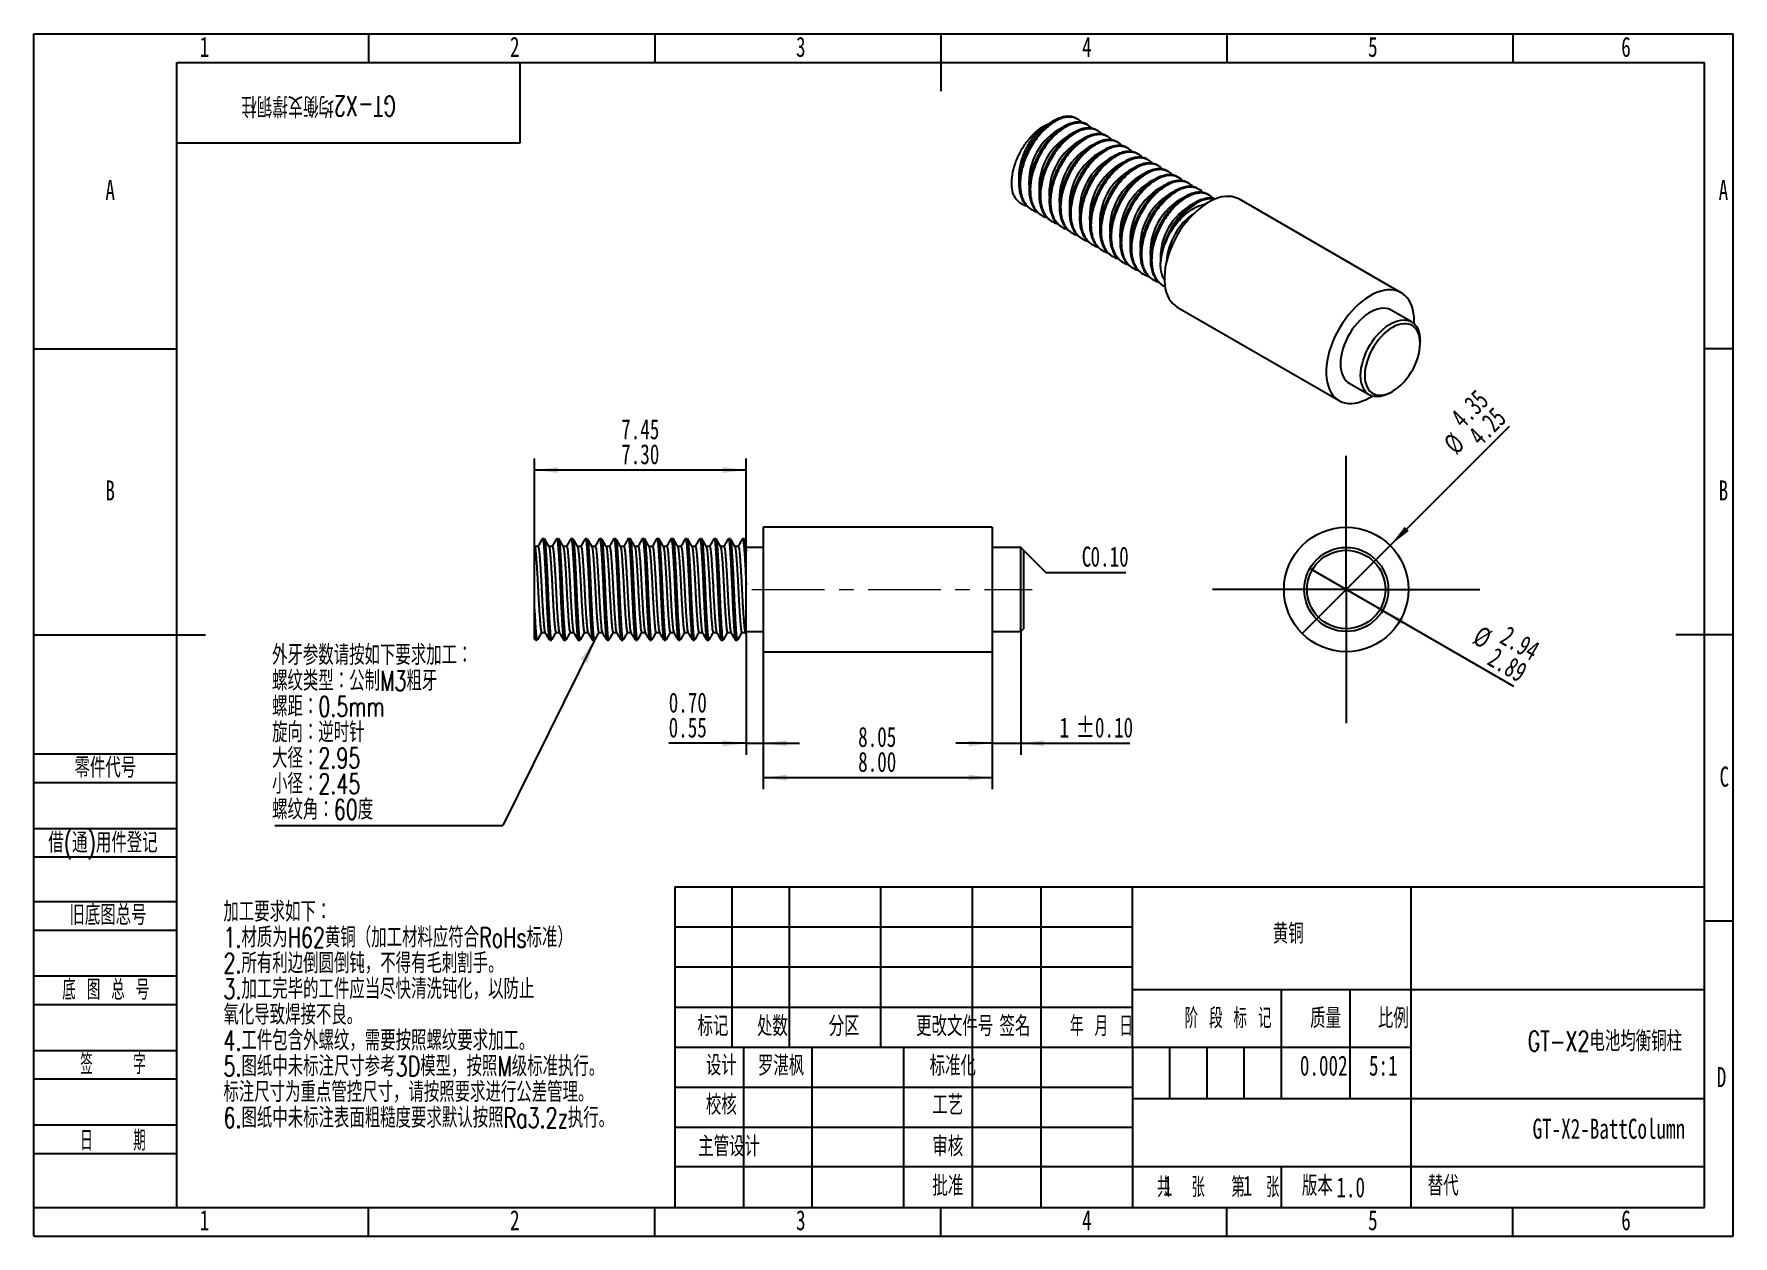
# Model space of a CAD drawing. Header units: millimetres. Extents: x 0 to 297, y 0 to 210.
import ezdxf

# ---------------------------------------------------------------- set-up
doc = ezdxf.new("R2010")
doc.units = ezdxf.units.MM
doc.linetypes.add('CENTERX2', pattern=[20.32, 12.7, -2.54, 2.54, -2.54])
doc.layers.add('图框', color=7, linetype='Continuous')
doc.layers.add('粗实线层', color=7, linetype='Continuous', lineweight=25)
doc.styles.add('SLDTEXTSTYLE0', font='TXT', dxfattribs={"width": 0.7, "bigfont": 'bigfont'})
doc.styles.add('SLDTEXTSTYLE1', font='TXT', dxfattribs={"width": 0.6, "bigfont": 'bigfont'})
doc.styles.add('SLDTEXTSTYLE2', font='TXT', dxfattribs={"width": 0.614286, "bigfont": 'bigfont'})
doc.styles.add('SLDTEXTSTYLE3', font='TXT', dxfattribs={"width": 0.62, "bigfont": 'bigfont'})
doc.styles.add('SLDTEXTSTYLE4', font='TXT', dxfattribs={"width": 0.566667, "bigfont": 'bigfont'})
doc.styles.add('SLDTEXTSTYLE5', font='TXT', dxfattribs={"width": 0.7})
doc.dimstyles.new('SLDDIMSTYLE0', dxfattribs={"dimtxt": 3.5, "dimasz": 4.08, "dimexe": 0, "dimexo": 0.0625, "dimgap": 0.875, "dimtad": 2, "dimlfac": 0.2, "dimrnd": 1e-09, "dimzin": 0, "dimdsep": 46, "dimtxsty": 'SLDTEXTSTYLE5', "dimsah": 1, "dimcen": 0.09, "dimadec": 0, "dimazin": 0, "dimlim": 1, "dimtp": 0.1, "dimtm": 0.05, "dimtfac": 1, "dimtmove": 0, "dimatfit": 0, "dimfxl": 0, "dimfrac": 2, "dimtolj": 1, "dimtzin": 0, "dimarcsym": 0})
doc.dimstyles.new('SLDDIMSTYLE1', dxfattribs={"dimtxt": 3.5, "dimasz": 4.08, "dimexe": 0, "dimexo": 0.0625, "dimgap": 0.875, "dimtad": 2, "dimlfac": 0.2, "dimrnd": 1e-09, "dimzin": 4, "dimdsep": 46, "dimtxsty": 'SLDTEXTSTYLE5', "dimsah": 1, "dimcen": 0.09, "dimadec": 0, "dimazin": 1, "dimlim": 1, "dimtp": 0.05, "dimtfac": 1, "dimtofl": 0, "dimtmove": 0, "dimatfit": 3, "dimfxl": 0, "dimfrac": 2, "dimtolj": 1, "dimtzin": 4, "dimarcsym": 0})
doc.dimstyles.new('SLDDIMSTYLE2', dxfattribs={"dimtxt": 3.5, "dimasz": 4.08, "dimexe": 0, "dimexo": 0.0625, "dimgap": 0.875, "dimtad": 2, "dimlfac": 0.2, "dimrnd": 1e-09, "dimzin": 12, "dimdsep": 46, "dimtxsty": 'SLDTEXTSTYLE5', "dimsah": 1, "dimcen": 0.09, "dimadec": 0, "dimazin": 3, "dimtol": 1, "dimtp": 0.1, "dimtm": 0.1, "dimtfac": 1, "dimtmove": 0, "dimatfit": 0, "dimfxl": 0, "dimfrac": 2, "dimtolj": 1, "dimtzin": 0, "dimarcsym": 0})
doc.dimstyles.new('SLDDIMSTYLE3', dxfattribs={"dimtxt": 3.5, "dimasz": 4.08, "dimexe": 0, "dimexo": 0.0625, "dimgap": 0.875, "dimtad": 2, "dimlfac": 0.2, "dimrnd": 1e-09, "dimzin": 4, "dimdsep": 46, "dimtxsty": 'SLDTEXTSTYLE5', "dimsah": 1, "dimcen": 0.09, "dimadec": 0, "dimazin": 1, "dimlim": 1, "dimtp": 0.05, "dimtm": 0.1, "dimtfac": 1, "dimtofl": 0, "dimtmove": 0, "dimatfit": 3, "dimfxl": 0, "dimfrac": 2, "dimtolj": 1, "dimtzin": 4, "dimarcsym": 0})
doc.dimstyles.new('SLDDIMSTYLE4', dxfattribs={"dimtxt": 0.18, "dimasz": 4.08, "dimexe": 0, "dimexo": 0.0625, "dimgap": 0, "dimtad": 0, "dimtih": 1, "dimtoh": 1, "dimdec": 0, "dimrnd": 1e-09, "dimzin": 0, "dimdsep": 46, "dimtxsty": 'Standard', "dimsah": 1, "dimcen": 0.09, "dimadec": 0, "dimazin": 0, "dimtfac": 4.08, "dimtdec": 0, "dimtofl": 0, "dimtmove": 0, "dimatfit": 3, "dimfxl": 0, "dimfrac": 2, "dimtolj": 1, "dimtzin": 0, "dimarcsym": 0})
doc.dimstyles.new('SLDDIMSTYLE5', dxfattribs={"dimtxt": 3.5, "dimasz": 4.08, "dimexe": 0, "dimexo": 0.0625, "dimgap": 0.875, "dimtad": 2, "dimlfac": 0.2, "dimrnd": 1e-09, "dimzin": 12, "dimdsep": 46, "dimtxsty": 'SLDTEXTSTYLE5', "dimblk1": 'NONE', "dimsah": 1, "dimcen": 0, "dimadec": 0, "dimazin": 3, "dimlim": 1, "dimtm": 0.1, "dimtfac": 1, "dimtmove": 0, "dimatfit": 3, "dimldrblk": 'NONE', "dimfxl": 0, "dimfrac": 2, "dimtolj": 1, "dimtzin": 12, "dimarcsym": 0})
doc.dimstyles.new('SLDDIMSTYLE6', dxfattribs={"dimtxt": 3.5, "dimasz": 4.08, "dimexe": 0, "dimexo": 0.0625, "dimgap": 0.875, "dimtad": 2, "dimlfac": 0.2, "dimrnd": 1e-09, "dimzin": 12, "dimdsep": 46, "dimtxsty": 'SLDTEXTSTYLE5', "dimblk1": 'NONE', "dimsah": 1, "dimcen": 0, "dimadec": 0, "dimazin": 3, "dimlim": 1, "dimtm": 0.05, "dimtfac": 1, "dimtmove": 0, "dimatfit": 3, "dimldrblk": 'NONE', "dimfxl": 0, "dimfrac": 2, "dimtolj": 1, "dimtzin": 12, "dimarcsym": 0})

msp = doc.modelspace()

# ---------------------------------------------------------------- texts
at = {"layer": '图框', "char_height": 3.5}
for s, insert, attachment_point, style in [('1', (29.794, 209.506), 2, 'SLDTEXTSTYLE5'), ('2', (84.044, 209.506), 2, 'SLDTEXTSTYLE5'), ('3', (134.044, 209.506), 2, 'SLDTEXTSTYLE5'), ('4', (184.044, 209.506), 2, 'SLDTEXTSTYLE5'), ('5', (234.044, 209.506), 2, 'SLDTEXTSTYLE5'), ('6', (278.297, 209.506), 2, 'SLDTEXTSTYLE5'), ('A', (13.32, 184.506), 2, 'SLDTEXTSTYLE5'), ('A', (295.32, 184.506), 2, 'SLDTEXTSTYLE5'), ('B', (13.32, 132.006), 2, 'SLDTEXTSTYLE5'), ('B', (295.32, 132.006), 2, 'SLDTEXTSTYLE5'), ('零件代号', (7.084, 83.579), 1, 'SLDTEXTSTYLE0'), ('C', (295.482, 82.006), 2, 'SLDTEXTSTYLE5'), ('借(通)用件登记', (2.496, 70.473), 1, 'SLDTEXTSTYLE0'), ('旧底图总号', (6.194, 57.824), 1, 'SLDTEXTSTYLE0'), ('黄铜', (219.252, 54.577), 2, 'SLDTEXTSTYLE0'), ('底 图 总 号', (4.947, 44.766), 1, 'SLDTEXTSTYLE2'), ('标记', (118.697, 38.417), 2, 'SLDTEXTSTYLE0'), ('处数', (129.087, 38.417), 2, 'SLDTEXTSTYLE0'), ('分区', (141.609, 38.417), 2, 'SLDTEXTSTYLE0'), ('更改文件号', (160.937, 38.417), 2, 'SLDTEXTSTYLE0'), ('签名', (171.476, 38.417), 2, 'SLDTEXTSTYLE0'), ('年 月 日', (186.589, 38.417), 2, 'SLDTEXTSTYLE3'), ('阶 段 标 记', (208.724, 39.805), 2, 'SLDTEXTSTYLE2'), ('质量', (225.772, 39.805), 2, 'SLDTEXTSTYLE0'), ('比例', (237.619, 39.805), 2, 'SLDTEXTSTYLE0'), ('GT-X2电池均衡铜柱', (274.585, 35.791), 2, 'SLDTEXTSTYLE0'), ('签    字', (13.81, 31.764), 2, 'SLDTEXTSTYLE4'), ('设计', (120.147, 31.558), 2, 'SLDTEXTSTYLE0'), ('罗湛枫', (126.552, 31.492), 1, 'SLDTEXTSTYLE0'), ('标准化', (160.613, 31.492), 2, 'SLDTEXTSTYLE0'), ('0.002', (225.455, 31.521), 2, 'SLDTEXTSTYLE5'), ('5:1', (235.858, 31.521), 2, 'SLDTEXTSTYLE5'), ('D', (294.984, 29.506), 2, 'SLDTEXTSTYLE5'), ('校核', (120.147, 24.679), 2, 'SLDTEXTSTYLE0'), ('工艺', (159.736, 24.643), 2, 'SLDTEXTSTYLE0'), ('日    期', (13.81, 18.413), 2, 'SLDTEXTSTYLE4'), ('GT-X2-BattColumn', (275.297, 20.49), 2, 'SLDTEXTSTYLE5'), ('主管设计', (121.506, 17.399), 2, 'SLDTEXTSTYLE0'), ('审核', (159.736, 17.399), 2, 'SLDTEXTSTYLE0'), ('批准', (159.738, 10.523), 2, 'SLDTEXTSTYLE0'), ('共  张', (200.481, 10.262), 2, 'SLDTEXTSTYLE1'), ('1', (197.393, 10.531), 1, 'SLDTEXTSTYLE5'), ('第  张', (213.509, 10.262), 2, 'SLDTEXTSTYLE1'), ('1', (211.295, 10.531), 1, 'SLDTEXTSTYLE5'), ('版本', (224.339, 10.531), 2, 'SLDTEXTSTYLE0'), ('1.0', (227.671, 10.262), 1, 'SLDTEXTSTYLE5'), ('替代', (243.641, 10.531), 1, 'SLDTEXTSTYLE0'), ('1', (29.794, 4.506), 2, 'SLDTEXTSTYLE5'), ('2', (84.044, 4.506), 2, 'SLDTEXTSTYLE5'), ('3', (134.044, 4.506), 2, 'SLDTEXTSTYLE5'), ('4', (184.044, 4.506), 2, 'SLDTEXTSTYLE5'), ('5', (234.044, 4.506), 2, 'SLDTEXTSTYLE5'), ('6', (278.297, 4.506), 2, 'SLDTEXTSTYLE5')]:
    msp.add_mtext(s, dxfattribs=dict(at, insert=insert, attachment_point=attachment_point, style=style))
at = {"layer": '图框', "insert": (49.769, 195.655), "char_height": 3.5, "attachment_point": 2, "rotation": 180, "style": 'SLDTEXTSTYLE0'}
msp.add_mtext('GT-X2均衡支撑铜柱', dxfattribs=at)

# ---------------------------------------------------------------- blocks, each defined once
blk = doc.blocks.new('SW_NOTE_0')
at = {"layer": '图框', "color": 0, "char_height": 3.5, "attachment_point": 1, "style": 'SLDTEXTSTYLE0'}
for s, insert in [('加工要求如下：', (0, 4.51)), ('1.材质为H62黄铜（加工材料应符合RoHs标准）', (0, 0.01)), ('2.所有利边倒圆倒钝，不得有毛刺割手。', (0, -4.49)), ('3.加工完毕的工件应当尽快清洗钝化，以防止', (0, -8.99)), ('氧化导致焊接不良。', (0, -13.49)), ('4.工件包含外螺纹，需要按照螺纹要求加工。', (0, -17.99)), ('5.图纸中未标注尺寸参考3D模型，按照M级标准执行。', (0, -22.49)), ('标注尺寸为重点管控尺寸，请按照要求进行公差管理。', (0, -26.99)), ('6.图纸中未标注表面粗糙度要求默认按照Ra3.2z执行。', (0, -31.49))]:
    blk.add_mtext(s, dxfattribs=dict(at, insert=insert))
blk = doc.blocks.new('SW_CHAMFER_DIMENSION_0')
at = {"layer": '图框', "color": 0}
for p, q in [((-10.16, 3.87), (-6.3, 0)), ((-6.3, 0), (7.68, 0))]:
    blk.add_line(p, q, dxfattribs=at)
at = {"layer": '图框', "color": 0, "char_height": 3.5, "attachment_point": 1, "style": 'SLDTEXTSTYLE5'}
for s, insert in [('C', (0, 4.51)), ('0.10', (1.54, 4.51))]:
    blk.add_mtext(s, dxfattribs=dict(at, insert=insert))
blk = doc.blocks.new('_D')
at = {"layer": '图框'}
for p, q in [((124.49, 105.2), (124.49, 84.08)), ((127.49, 102.08), (127.49, 84.08)), ((124.49, 86.08), (110.95, 86.08)), ((124.49, 86.08), (127.49, 86.08)), ((127.49, 86.08), (133.84, 86.08))]:
    blk.add_line(p, q, dxfattribs=at)
for points in [[(124.49, 86.08), (120.41, 86.59), (120.41, 85.57)], [(127.49, 86.08), (131.57, 85.57), (131.57, 86.59)]]:
    blk.add_solid(points, dxfattribs=at)
at = {"layer": '图框', "char_height": 3.5, "attachment_point": 1, "style": 'SLDTEXTSTYLE5'}
for s, insert in [('0.70', (110.96, 94.95)), ('0.55', (110.95, 90.59))]:
    blk.add_mtext(s, dxfattribs=dict(at, insert=insert))
blk = doc.blocks.new('_D_1')
at = {"layer": '图框'}
for p, q in [((127.49, 102.08), (127.49, 78.08)), ((167.49, 102.08), (167.49, 78.08)), ((127.49, 80.08), (167.49, 80.08))]:
    blk.add_line(p, q, dxfattribs=at)
for points in [[(127.49, 80.08), (131.57, 79.57), (131.57, 80.59)], [(167.49, 80.08), (163.41, 80.59), (163.41, 79.57)]]:
    blk.add_solid(points, dxfattribs=at)
at = {"layer": '图框', "char_height": 3.5, "attachment_point": 1, "style": 'SLDTEXTSTYLE5'}
for s, insert in [('8.05', (144.07, 88.95)), ('8.00', (144.07, 84.59))]:
    blk.add_mtext(s, dxfattribs=dict(at, insert=insert))
blk = doc.blocks.new('_D_2')
at = {"layer": '图框'}
for p, q in [((167.49, 105.6), (167.49, 84.08)), ((172.49, 105.6), (172.49, 84.08)), ((167.49, 86.08), (161.14, 86.08)), ((167.49, 86.08), (172.49, 86.08)), ((172.49, 86.08), (191.55, 86.08))]:
    blk.add_line(p, q, dxfattribs=at)
for points in [[(167.49, 86.08), (163.41, 86.59), (163.41, 85.57)], [(172.49, 86.08), (176.57, 85.57), (176.57, 86.59)]]:
    blk.add_solid(points, dxfattribs=at)
at = {"layer": '图框', "char_height": 3.5, "attachment_point": 1, "style": 'SLDTEXTSTYLE5'}
for s, insert in [('1', (179.28, 90.59)), ('±0.10', (182.13, 90.59))]:
    blk.add_mtext(s, dxfattribs=dict(at, insert=insert))
blk = doc.blocks.new('_D_3')
at = {"layer": '图框'}
for p, q in [((87.49, 120.49), (87.49, 135.83)), ((87.49, 133.83), (124.49, 133.83)), ((124.49, 119.63), (124.49, 135.83))]:
    blk.add_line(p, q, dxfattribs=at)
for points in [[(87.49, 133.83), (91.57, 133.32), (91.57, 134.34)], [(124.49, 133.83), (120.41, 134.34), (120.41, 133.32)]]:
    blk.add_solid(points, dxfattribs=at)
at = {"layer": '图框', "char_height": 3.5, "attachment_point": 1, "style": 'SLDTEXTSTYLE5'}
for s, insert in [('7.45', (102.65, 142.7)), ('7.30', (102.65, 138.34))]:
    blk.add_mtext(s, dxfattribs=dict(at, insert=insert))
blk = doc.blocks.new('SW_NOTE_0_1')
at = {"layer": '图框', "color": 0}
blk.add_line((-39.87, 0), (0, 0), dxfattribs=at)
at = {"layer": '图框', "color": 0, "char_height": 3.5, "attachment_point": 1, "style": 'SLDTEXTSTYLE0'}
for s, insert in [('外牙参数请按如下要求加工：', (-40.35, 31.52)), ('螺纹类型：公制M3粗牙', (-40.35, 27.02)), ('螺距：0.5mm', (-40.35, 22.52)), ('旋向：逆时针', (-40.35, 18.02)), ('大径：2.95', (-40.35, 13.52)), ('小径：2.45', (-40.35, 9.02)), ('螺纹角：60度', (-40.35, 4.52))]:
    blk.add_mtext(s, dxfattribs=dict(at, insert=insert))
blk = doc.blocks.new('_D_4')
at = {"layer": '图框'}
for q in [(257.93, 141.5), (221.7, 105.26)]:
    blk.add_line((237.07, 120.64), q, dxfattribs=at)
blk.add_solid([(237.07, 120.64), (240.32, 123.17), (239.6, 123.89)], dxfattribs=at)
at = {"layer": '图框', "char_height": 3.5, "attachment_point": 1, "rotation": 45, "style": 'SLDTEXTSTYLE5'}
for s, insert in [('4.35', (247.35, 143.41)), ('4.25', (250.42, 140.33)), ('%%c', (246.12, 138.81))]:
    blk.add_mtext(s, dxfattribs=dict(at, insert=insert))
blk = doc.blocks.new('_None')
blk = doc.blocks.new('_D_5')
at = {"layer": '图框'}
for q in [(223.02, 116.63), (258.65, 96.05)]:
    blk.add_line((235.75, 109.28), q, dxfattribs=at)
blk.add_solid([(235.75, 109.28), (239.03, 106.8), (239.54, 107.68)], dxfattribs=at)
at = {"layer": '图框', "char_height": 3.5, "attachment_point": 1, "rotation": 330, "style": 'SLDTEXTSTYLE5'}
for s, insert in [('%%c', (253, 106.76)), ('2.94', (257.75, 106.76)), ('2.89', (255.58, 102.99))]:
    blk.add_mtext(s, dxfattribs=dict(at, insert=insert))
blk = doc.blocks.new('SW_CENTERMARKSYMBOL_0')
at = {"layer": '图框', "color": 0}
for p, q in [((0, 12.5), (0, 23.375)), ((0, 0), (0, 12.5)), ((-12.5, 0), (-23.375, 0)), ((0, 0), (-12.5, 0)), ((0, 0), (0, -12.5)), ((0, 0), (12.5, 0)), ((12.5, 0), (23.375, 0)), ((0, -12.5), (0, -23.375))]:
    blk.add_line(p, q, dxfattribs=at)

# ---------------------------------------------------------------- dimensions: what is measured, and where the dimension line sits
at = {"layer": '图框'}
for p1, p2, dimstyle, picture, middle in [((221.695, 105.264), (237.075, 120.643), 'SLDDIMSTYLE5', '_D_4', (254.495, 138.063)), ((223.02, 116.628), (235.75, 109.278), 'SLDDIMSTYLE6', '_D_5', (254.495, 98.456))]:
    dim = msp.add_diameter_dim_2p(p1=p1, p2=p2, dimstyle=dimstyle, dxfattribs=at)
    dim.commit()
    dim.dimension.update_dxf_attribs({"geometry": picture, "text_midpoint": middle, "dimtype": 163})
dim = msp.add_linear_dim(base=(124.489, 133.828), p1=(87.489, 120.488), p2=(124.489, 119.631), angle=0, dimstyle='SLDDIMSTYLE3', dxfattribs=at)
dim.commit()
dim.dimension.update_dxf_attribs({"geometry": '_D_3', "text_midpoint": (105.713, 133.828), "dimtype": 160})
for base, p1, p2, dimstyle, picture, middle in [((127.489, 86.078), (124.489, 105.203), (127.489, 102.078), 'SLDDIMSTYLE0', '_D', (114.023, 86.078)), ((172.489, 86.078), (167.489, 105.603), (172.489, 105.603), 'SLDDIMSTYLE2', '_D_2', (185.411, 86.078)), ((167.489, 80.078), (127.489, 102.078), (167.489, 102.078), 'SLDDIMSTYLE1', '_D_1', (147.139, 80.078))]:
    dim = msp.add_linear_dim(base=base, p1=p1, p2=p2, dimstyle=dimstyle, dxfattribs=at)
    dim.commit()
    dim.dimension.update_dxf_attribs({"geometry": picture, "text_midpoint": middle, "dimtype": 160})

# ---------------------------------------------------------------- linework, layer by layer
at = {"color": 7, "linetype": 'Continuous', "lineweight": 25}
for p, q in [((182.426, 195.126), (182.205, 195.254)), ((184.194, 194.106), (183.973, 194.233)), ((185.961, 193.085), (185.74, 193.213)), ((187.729, 192.065), (187.508, 192.192)), ((189.497, 191.044), (189.276, 191.172)), ((191.265, 190.024), (191.044, 190.151)), ((193.032, 189.003), (192.811, 189.131)), ((194.8, 187.983), (194.579, 188.11)), ((196.568, 186.962), (196.347, 187.09)), ((198.336, 185.942), (198.115, 186.069)), ((200.103, 184.921), (199.882, 185.049)), ((201.871, 183.901), (201.65, 184.028)), ((203.639, 182.88), (203.418, 183.008)), ((205.407, 181.86), (205.186, 181.987)), ((172.577, 180.367), (172.69, 180.302)), ((174.237, 179.409), (174.458, 179.281)), ((176.005, 178.388), (176.226, 178.261)), ((239.008, 164.796), (210.724, 181.124)), ((177.772, 177.368), (177.993, 177.24)), ((179.54, 176.347), (179.761, 176.22)), ((181.308, 175.327), (181.529, 175.199)), ((183.076, 174.306), (183.297, 174.178)), ((184.843, 173.286), (185.064, 173.158)), ((186.611, 172.265), (186.832, 172.137)), ((188.379, 171.245), (188.6, 171.117)), ((190.147, 170.224), (190.368, 170.096)), ((191.915, 169.204), (192.136, 169.076)), ((193.682, 168.183), (193.903, 168.055)), ((195.45, 167.162), (195.671, 167.035)), ((197.218, 166.142), (197.439, 166.014)), ((199.85, 162.288), (228.134, 145.96)), ((240.782, 159.702), (237.246, 161.743)), ((242.304, 155.929), (242.304, 156.337)), ((229.897, 149.013), (233.432, 146.972)), ((237.108, 147.336), (237.461, 147.54)), ((89.208, 121.807), (88.895, 121.807)), ((91.708, 121.807), (91.395, 121.807)), ((94.208, 121.807), (93.895, 121.807)), ((96.708, 121.807), (96.395, 121.807)), ((99.208, 121.807), (98.895, 121.807)), ((101.708, 121.807), (101.395, 121.807)), ((104.208, 121.807), (103.895, 121.807)), ((106.708, 121.807), (106.395, 121.807)), ((109.208, 121.807), (108.895, 121.807)), ((111.708, 121.807), (111.395, 121.807)), ((114.208, 121.807), (113.895, 121.807)), ((116.708, 121.807), (116.395, 121.807)), ((119.208, 121.807), (118.895, 121.807)), ((121.708, 121.807), (121.395, 121.807)), ((124.208, 121.807), (123.895, 121.807)), ((124.504, 121.325), (124.24, 121.78)), ((167.489, 123.828), (127.489, 123.828)), ((127.489, 123.828), (127.489, 102.078)), ((167.489, 123.828), (167.489, 102.078)), ((87.527, 120.422), (87.493, 120.48)), ((88.114, 120.453), (87.509, 120.453)), ((90.614, 120.453), (90.009, 120.453)), ((93.114, 120.453), (92.509, 120.453)), ((95.614, 120.453), (95.009, 120.453)), ((98.114, 120.453), (97.509, 120.453)), ((100.614, 120.453), (100.009, 120.453)), ((103.114, 120.453), (102.509, 120.453)), ((105.614, 120.453), (105.009, 120.453)), ((108.114, 120.453), (107.509, 120.453)), ((110.614, 120.453), (110.009, 120.453)), ((113.114, 120.453), (112.509, 120.453)), ((115.614, 120.453), (115.009, 120.453)), ((118.114, 120.453), (117.509, 120.453)), ((120.614, 120.453), (120.009, 120.453)), ((123.114, 120.453), (122.509, 120.453)), ((127.489, 120.303), (124.489, 120.303)), ((172.489, 120.303), (167.489, 120.303)), ((172.989, 119.803), (172.489, 120.303)), ((172.489, 105.603), (172.489, 120.303)), ((172.989, 119.803), (172.989, 106.103)), ((87.488, 104.344), (87.608, 104.136)), ((87.645, 104.1), (87.958, 104.1)), ((88.739, 105.453), (89.344, 105.453)), ((90.145, 104.1), (90.458, 104.1)), ((91.239, 105.453), (91.844, 105.453)), ((92.645, 104.1), (92.958, 104.1)), ((93.739, 105.453), (94.344, 105.453)), ((95.145, 104.1), (95.458, 104.1)), ((96.239, 105.453), (96.844, 105.453)), ((97.645, 104.1), (97.958, 104.1)), ((98.739, 105.453), (99.344, 105.453)), ((100.145, 104.1), (100.458, 104.1)), ((101.239, 105.453), (101.844, 105.453)), ((102.645, 104.1), (102.958, 104.1)), ((103.739, 105.453), (104.344, 105.453)), ((105.145, 104.1), (105.458, 104.1)), ((106.239, 105.453), (106.844, 105.453)), ((107.645, 104.1), (107.958, 104.1)), ((108.739, 105.453), (109.344, 105.453)), ((110.145, 104.1), (110.458, 104.1)), ((111.239, 105.453), (111.844, 105.453)), ((112.645, 104.1), (112.958, 104.1)), ((113.739, 105.453), (114.344, 105.453)), ((115.145, 104.1), (115.458, 104.1)), ((116.239, 105.453), (116.844, 105.453)), ((117.645, 104.1), (117.958, 104.1)), ((118.739, 105.453), (119.344, 105.453)), ((120.145, 104.1), (120.458, 104.1)), ((121.239, 105.453), (121.844, 105.453)), ((122.645, 104.1), (122.958, 104.1)), ((123.739, 105.453), (124.344, 105.453)), ((124.321, 105.494), (124.478, 105.224)), ((124.489, 105.603), (127.489, 105.603)), ((167.489, 105.603), (172.489, 105.603)), ((172.489, 105.603), (172.989, 106.103)), ((127.489, 102.078), (167.489, 102.078))]:
    msp.add_line(p, q, dxfattribs=at)
at = {"color": 7, "linetype": 'Continuous', "lineweight": 25, "flags": 128}
for points in [[(177.003, 194.158), (177.557, 194.445), (177.734, 194.522)], [(210.724, 181.124), (210.433, 181.276), (209.936, 181.463), (209.408, 181.582), (208.85, 181.632), (208.267, 181.612), (207.663, 181.523), (207.043, 181.365), (206.41, 181.139), (205.77, 180.847), (205.126, 180.491), (204.483, 180.073), (203.846, 179.597), (203.219, 179.065), (202.607, 178.482), (202.013, 177.851), (201.442, 177.177), (200.898, 176.464), (200.385, 175.719), (199.907, 174.945), (199.466, 174.148), (199.066, 173.334), (198.71, 172.509), (198.399, 171.678), (198.137, 170.848), (197.926, 170.023), (197.765, 169.21), (197.658, 168.415), (197.604, 167.643), (197.604, 166.899), (197.658, 166.189), (197.765, 165.518), (197.926, 164.89), (198.137, 164.31), (198.399, 163.782), (198.71, 163.309), (199.066, 162.895), (199.466, 162.543), (199.85, 162.288)], [(241.251, 159.351), (241.261, 159.817), (241.234, 160.545), (241.153, 161.236), (241.02, 161.886), (240.833, 162.491), (240.596, 163.045), (240.31, 163.546), (239.976, 163.99), (239.598, 164.373), (239.177, 164.693), (238.717, 164.947), (238.221, 165.135), (237.692, 165.254), (237.134, 165.304), (236.551, 165.284), (235.948, 165.195), (235.327, 165.037), (234.695, 164.811), (234.054, 164.519), (233.41, 164.163), (232.768, 163.745), (232.13, 163.269), (231.503, 162.737), (230.891, 162.154), (230.297, 161.523), (229.727, 160.849), (229.183, 160.136), (228.67, 159.39), (228.191, 158.616), (227.75, 157.82), (227.35, 157.006), (226.994, 156.181), (226.684, 155.35), (226.422, 154.519), (226.21, 153.695), (226.05, 152.882), (225.942, 152.087), (225.888, 151.315), (225.888, 150.571), (225.942, 149.861), (226.05, 149.19), (226.21, 148.562), (226.422, 147.982), (226.684, 147.453), (226.994, 146.981), (227.35, 146.567), (227.75, 146.215), (228.191, 145.928), (228.67, 145.706), (229.183, 145.553), (229.727, 145.468), (230.297, 145.453), (230.891, 145.508), (231.503, 145.631), (232.13, 145.824), (232.768, 146.083), (233.41, 146.407), (233.971, 146.741)], [(237.246, 161.743), (237.152, 161.795), (236.753, 161.96), (236.321, 162.058), (235.86, 162.088), (235.376, 162.048), (234.874, 161.94), (234.358, 161.765), (233.835, 161.524), (233.308, 161.22), (232.784, 160.856), (232.269, 160.436), (231.766, 159.964), (231.283, 159.445), (230.822, 158.884), (230.39, 158.287), (229.991, 157.661), (229.628, 157.011), (229.306, 156.344), (229.027, 155.667), (228.795, 154.988), (228.613, 154.312), (228.481, 153.647), (228.401, 153), (228.374, 152.378), (228.401, 151.786), (228.481, 151.231), (228.613, 150.719), (228.795, 150.254), (229.027, 149.842), (229.306, 149.487), (229.628, 149.192), (229.897, 149.013)], [(237.108, 147.336), (236.844, 147.191), (236.32, 146.95), (235.804, 146.775), (235.302, 146.667), (234.818, 146.627), (234.358, 146.657), (233.926, 146.755), (233.526, 146.92), (233.163, 147.151), (232.841, 147.446), (232.563, 147.801), (232.331, 148.213), (232.148, 148.678), (232.016, 149.19), (231.936, 149.745), (231.91, 150.337), (231.936, 150.959), (232.016, 151.606), (232.148, 152.271), (232.331, 152.947), (232.563, 153.626), (232.841, 154.303), (233.163, 154.97), (233.526, 155.62), (233.926, 156.246), (234.358, 156.843), (234.818, 157.404), (235.302, 157.923), (235.804, 158.395), (236.32, 158.815), (236.844, 159.179), (237.37, 159.483), (237.894, 159.724), (238.41, 159.899), (238.912, 160.007), (239.396, 160.047), (239.856, 160.017), (240.288, 159.919), (240.688, 159.754), (241.05, 159.523), (241.373, 159.228), (241.651, 158.873), (241.883, 158.461), (242.066, 157.996), (242.198, 157.484), (242.277, 156.929), (242.304, 156.337), (242.304, 156.337)], [(242.304, 155.929), (242.278, 156.498), (242.198, 157.031), (242.067, 157.521), (241.885, 157.962), (241.655, 158.351), (241.379, 158.683), (241.06, 158.954), (240.702, 159.161), (240.308, 159.302), (239.882, 159.375), (239.431, 159.38), (238.957, 159.317), (238.468, 159.185), (237.967, 158.988), (237.46, 158.726), (236.954, 158.403), (236.453, 158.023), (235.964, 157.588), (235.49, 157.105), (235.039, 156.579), (234.613, 156.014), (234.219, 155.419), (233.861, 154.798), (233.542, 154.158), (233.266, 153.508), (233.036, 152.853), (232.854, 152.202), (232.723, 151.561), (232.643, 150.937), (232.617, 150.337), (232.643, 149.767), (232.723, 149.235), (232.854, 148.745), (233.036, 148.303), (233.266, 147.915), (233.542, 147.583), (233.861, 147.312), (234.219, 147.105), (234.613, 146.964), (235.039, 146.891), (235.49, 146.886), (235.964, 146.949), (236.453, 147.08), (236.954, 147.278), (237.46, 147.54), (237.967, 147.863), (238.468, 148.243), (238.957, 148.677), (239.431, 149.16), (239.882, 149.687), (240.308, 150.251), (240.702, 150.847), (241.06, 151.468), (241.379, 152.107), (241.655, 152.758), (241.885, 153.412), (242.067, 154.064), (242.198, 154.705), (242.278, 155.329), (242.304, 155.929)]]:
    msp.add_lwpolyline(points, dxfattribs=at)
at = {"color": 7, "linetype": 'Continuous', "lineweight": 25}
for radius in [10.875, 7.35, 6.85]:
    msp.add_circle((229.385, 112.953), radius, dxfattribs=at)
for centre, radius, start, end in [((184.576, 184.148), 10.654, 117.25184, 185.0952), ((186.344, 183.128), 10.654, 117.25184, 185.0952), ((188.111, 182.107), 10.654, 117.25184, 185.0952), ((189.879, 181.087), 10.654, 117.25184, 185.0952), ((191.647, 180.066), 10.654, 117.25184, 185.0952), ((193.415, 179.046), 10.654, 117.25184, 185.0952), ((195.182, 178.025), 10.654, 117.25184, 185.0952), ((196.95, 177.005), 10.654, 117.25184, 185.0952), ((198.718, 175.984), 10.654, 117.25184, 185.0952), ((200.486, 174.964), 10.654, 117.25184, 185.0952), ((202.254, 173.943), 10.654, 117.25184, 185.0952), ((204.021, 172.923), 10.654, 117.25184, 185.0952), ((205.789, 171.902), 10.654, 117.25184, 185.0952), ((207.57, 170.872), 10.668, 117.28869, 184.48388), ((209.366, 169.352), 11.425, 124.43437, 175.57101)]:
    msp.add_arc(centre, radius, start, end, dxfattribs=at)
for points, knots in [([(171.233, 181.9), (171.083, 182.34), (170.987, 182.821), (170.9, 183.862), (170.91, 184.428), (171.109, 186.167), (171.478, 187.431), (172.32, 189.245), (172.653, 189.845), (173.383, 190.964), (173.79, 191.5), (174.65, 192.469), (175.1, 192.897), (176.043, 193.635), (176.524, 193.935), (177.003, 194.158)], [0, 0, 0, 0, 0.125, 0.125, 0.25, 0.25, 0.5, 0.5, 0.625, 0.625, 0.75, 0.75, 0.875, 0.875, 1, 1, 1, 1]), ([(177.003, 194.158), (176.735, 193.97), (176.203, 193.597), (175.433, 192.861), (174.715, 192.034), (174.055, 191.114), (173.467, 190.106), (172.963, 189.023), (172.566, 187.901), (172.289, 186.782), (172.147, 185.713), (172.113, 184.851), (172.175, 184.386), (172.197, 184.223)], [0, 0, 0, 0, 0.097057, 0.1928762, 0.2863123, 0.3780105, 0.472359, 0.5687244, 0.665921, 0.7627002, 0.8578453, 0.9502599, 1, 1, 1, 1]), ([(182.203, 195.252), (182.197, 195.256), (181.995, 195.414), (181.499, 195.554), (180.724, 195.655), (179.867, 195.541), (178.95, 195.232), (177.997, 194.72), (177.044, 194.023), (176.127, 193.17), (175.273, 192.195), (174.487, 191.113), (173.785, 189.928), (173.181, 188.655), (172.703, 187.335), (172.369, 186.02), (172.188, 184.758), (172.155, 183.577), (172.269, 182.481), (172.539, 181.479), (172.968, 180.607), (173.528, 179.888), (174.005, 179.568), (174.239, 179.411)], [0, 0, 0, 0, 0.0013686, 0.0510128, 0.0992645, 0.1484293, 0.198846, 0.249913, 0.3009799, 0.3513967, 0.4005614, 0.4488131, 0.4984573, 0.549161, 0.6003012, 0.6512222, 0.7012848, 0.749913, 0.7985411, 0.8486037, 0.8995247, 0.950665, 1, 1, 1, 1]), ([(183.108, 194.533), (183.076, 194.578), (182.89, 194.846), (182.423, 195.156), (181.73, 195.442), (180.942, 195.523), (180.088, 195.415), (179.171, 195.104), (178.218, 194.593), (177.265, 193.895), (176.348, 193.042), (175.494, 192.067), (174.708, 190.986), (174.006, 189.801), (173.402, 188.527), (172.924, 187.208), (172.59, 185.893), (172.409, 184.631), (172.377, 183.508), (172.47, 182.519), (172.669, 181.648), (172.979, 180.869), (173.39, 180.204), (173.886, 179.659), (174.51, 179.231), (174.985, 178.987), (175.286, 178.943), (175.297, 178.941)], [0, 0, 0, 0, 0.0093244, 0.054899, 0.0995213, 0.1428919, 0.1870832, 0.2323999, 0.278301, 0.3242021, 0.3695188, 0.4137101, 0.4570808, 0.501703, 0.5472776, 0.5932445, 0.6390145, 0.6840128, 0.7277218, 0.7648313, 0.8029275, 0.8417014, 0.8791921, 0.9166689, 0.9538124, 0.9984347, 1, 1, 1, 1]), ([(183.971, 194.231), (183.965, 194.235), (183.763, 194.394), (183.267, 194.533), (182.492, 194.634), (181.634, 194.521), (180.718, 194.212), (179.765, 193.7), (178.812, 193.003), (177.895, 192.149), (177.04, 191.174), (176.255, 190.093), (175.553, 188.908), (174.949, 187.634), (174.471, 186.315), (174.137, 185), (173.956, 183.738), (173.922, 182.557), (174.037, 181.461), (174.307, 180.459), (174.735, 179.586), (175.296, 178.868), (175.773, 178.548), (176.007, 178.39)], [0, 0, 0, 0, 0.0013686, 0.0510128, 0.0992645, 0.1484293, 0.198846, 0.249913, 0.3009799, 0.3513967, 0.4005614, 0.4488131, 0.4984573, 0.549161, 0.6003012, 0.6512222, 0.7012848, 0.749913, 0.7985411, 0.8486037, 0.8995247, 0.950665, 1, 1, 1, 1]), ([(184.876, 193.512), (184.844, 193.558), (184.658, 193.825), (184.191, 194.136), (183.498, 194.422), (182.71, 194.502), (181.856, 194.394), (180.939, 194.084), (179.986, 193.572), (179.033, 192.875), (178.116, 192.022), (177.261, 191.047), (176.476, 189.965), (175.774, 188.78), (175.17, 187.507), (174.692, 186.187), (174.358, 184.872), (174.177, 183.61), (174.145, 182.488), (174.237, 181.498), (174.437, 180.627), (174.747, 179.848), (175.158, 179.183), (175.654, 178.639), (176.278, 178.211), (176.753, 177.966), (177.054, 177.922), (177.064, 177.921)], [0, 0, 0, 0, 0.0093244, 0.054899, 0.0995213, 0.1428919, 0.1870832, 0.2323999, 0.278301, 0.3242021, 0.3695188, 0.4137101, 0.4570808, 0.501703, 0.5472776, 0.5932445, 0.6390145, 0.6840128, 0.7277218, 0.7648313, 0.8029275, 0.8417014, 0.8791921, 0.9166689, 0.9538124, 0.9984347, 1, 1, 1, 1]), ([(185.738, 193.211), (185.733, 193.215), (185.531, 193.373), (185.035, 193.513), (184.26, 193.614), (183.402, 193.5), (182.486, 193.191), (181.533, 192.679), (180.58, 191.982), (179.663, 191.129), (178.808, 190.154), (178.022, 189.072), (177.32, 187.887), (176.717, 186.614), (176.239, 185.294), (175.905, 183.979), (175.724, 182.717), (175.69, 181.536), (175.805, 180.44), (176.074, 179.438), (176.503, 178.566), (177.064, 177.847), (177.54, 177.527), (177.774, 177.37)], [0, 0, 0, 0, 0.0013686, 0.0510128, 0.0992645, 0.1484293, 0.198846, 0.249913, 0.3009799, 0.3513967, 0.4005614, 0.4488131, 0.4984573, 0.549161, 0.6003012, 0.6512222, 0.7012848, 0.749913, 0.7985411, 0.8486037, 0.8995247, 0.950665, 1, 1, 1, 1]), ([(186.643, 192.492), (186.612, 192.537), (186.425, 192.805), (185.959, 193.115), (185.266, 193.401), (184.478, 193.482), (183.624, 193.374), (182.707, 193.063), (181.754, 192.552), (180.801, 191.854), (179.884, 191.001), (179.029, 190.026), (178.243, 188.945), (177.541, 187.76), (176.938, 186.486), (176.46, 185.167), (176.126, 183.852), (175.945, 182.59), (175.913, 181.467), (176.005, 180.478), (176.205, 179.607), (176.515, 178.828), (176.926, 178.163), (177.422, 177.618), (178.045, 177.19), (178.52, 176.946), (178.822, 176.902), (178.832, 176.9)], [0, 0, 0, 0, 0.00932444, 0.054899, 0.09952126, 0.14289189, 0.18708325, 0.23239991, 0.278301, 0.3242021, 0.36951876, 0.41371012, 0.45708075, 0.50170301, 0.54727757, 0.59324454, 0.63901446, 0.68401282, 0.72772181, 0.76483126, 0.8029275, 0.84170143, 0.87919209, 0.91666885, 0.95381245, 0.99843471, 1, 1, 1, 1]), ([(187.506, 192.19), (187.501, 192.194), (187.299, 192.353), (186.803, 192.492), (186.027, 192.593), (185.17, 192.48), (184.254, 192.171), (183.3, 191.659), (182.348, 190.962), (181.431, 190.108), (180.576, 189.133), (179.79, 188.052), (179.088, 186.867), (178.484, 185.593), (178.006, 184.274), (177.673, 182.959), (177.491, 181.697), (177.458, 180.516), (177.572, 179.42), (177.842, 178.418), (178.271, 177.545), (178.832, 176.827), (179.308, 176.507), (179.542, 176.349)], [0, 0, 0, 0, 0.0013686, 0.0510128, 0.0992645, 0.1484293, 0.198846, 0.249913, 0.3009799, 0.3513967, 0.4005614, 0.4488131, 0.4984573, 0.549161, 0.6003012, 0.6512222, 0.7012848, 0.749913, 0.7985411, 0.8486037, 0.8995247, 0.950665, 1, 1, 1, 1]), ([(188.411, 191.471), (188.38, 191.517), (188.193, 191.784), (187.727, 192.095), (187.034, 192.381), (186.246, 192.461), (185.392, 192.353), (184.474, 192.043), (183.522, 191.531), (182.569, 190.834), (181.651, 189.981), (180.797, 189.006), (180.011, 187.924), (179.309, 186.739), (178.705, 185.466), (178.227, 184.146), (177.894, 182.831), (177.712, 181.569), (177.681, 180.447), (177.773, 179.457), (177.973, 178.586), (178.282, 177.807), (178.694, 177.142), (179.189, 176.598), (179.813, 176.17), (180.288, 175.925), (180.59, 175.881), (180.6, 175.88)], [0, 0, 0, 0, 0.00932444, 0.054899, 0.09952126, 0.14289189, 0.18708325, 0.23239991, 0.278301, 0.3242021, 0.36951876, 0.41371012, 0.45708075, 0.50170301, 0.54727757, 0.59324454, 0.63901446, 0.68401282, 0.72772181, 0.76483126, 0.8029275, 0.84170143, 0.87919209, 0.91666885, 0.95381245, 0.99843471, 1, 1, 1, 1]), ([(189.274, 191.17), (189.268, 191.174), (189.067, 191.332), (188.57, 191.472), (187.795, 191.573), (186.938, 191.459), (186.021, 191.15), (185.068, 190.638), (184.115, 189.941), (183.198, 189.088), (182.344, 188.113), (181.558, 187.031), (180.856, 185.846), (180.252, 184.573), (179.774, 183.253), (179.44, 181.938), (179.259, 180.676), (179.226, 179.495), (179.34, 178.399), (179.61, 177.397), (180.039, 176.525), (180.599, 175.806), (181.076, 175.486), (181.31, 175.329)], [0, 0, 0, 0, 0.0013686, 0.0510128, 0.0992645, 0.1484293, 0.198846, 0.249913, 0.3009799, 0.3513967, 0.4005614, 0.4488131, 0.4984573, 0.549161, 0.6003012, 0.6512222, 0.7012848, 0.749913, 0.7985411, 0.8486037, 0.8995247, 0.950665, 1, 1, 1, 1]), ([(190.179, 190.451), (190.147, 190.496), (189.961, 190.764), (189.495, 191.074), (188.802, 191.36), (188.013, 191.441), (187.159, 191.333), (186.242, 191.022), (185.289, 190.511), (184.336, 189.813), (183.419, 188.96), (182.565, 187.985), (181.779, 186.904), (181.077, 185.719), (180.473, 184.445), (179.995, 183.126), (179.661, 181.811), (179.48, 180.549), (179.448, 179.426), (179.541, 178.437), (179.74, 177.566), (180.05, 176.787), (180.461, 176.122), (180.957, 175.577), (181.581, 175.149), (182.056, 174.905), (182.358, 174.861), (182.368, 174.859)], [0, 0, 0, 0, 0.0093244, 0.054899, 0.0995213, 0.1428919, 0.1870832, 0.2323999, 0.278301, 0.3242021, 0.3695188, 0.4137101, 0.4570808, 0.501703, 0.5472776, 0.5932445, 0.6390145, 0.6840128, 0.7277218, 0.7648313, 0.8029275, 0.8417014, 0.8791921, 0.9166689, 0.9538124, 0.9984347, 1, 1, 1, 1]), ([(191.042, 190.149), (191.036, 190.153), (190.834, 190.312), (190.338, 190.451), (189.563, 190.552), (188.705, 190.439), (187.789, 190.13), (186.836, 189.618), (185.883, 188.921), (184.966, 188.067), (184.111, 187.092), (183.326, 186.011), (182.624, 184.826), (182.02, 183.552), (181.542, 182.233), (181.208, 180.918), (181.027, 179.656), (180.993, 178.475), (181.108, 177.379), (181.378, 176.377), (181.806, 175.504), (182.367, 174.786), (182.844, 174.466), (183.078, 174.308)], [0, 0, 0, 0, 0.0013686, 0.0510128, 0.0992645, 0.1484293, 0.198846, 0.249913, 0.3009799, 0.3513967, 0.4005614, 0.4488131, 0.4984573, 0.549161, 0.6003012, 0.6512222, 0.7012848, 0.749913, 0.7985411, 0.8486037, 0.8995247, 0.950665, 1, 1, 1, 1]), ([(191.947, 189.43), (191.915, 189.476), (191.729, 189.743), (191.262, 190.054), (190.569, 190.339), (189.781, 190.42), (188.927, 190.312), (188.01, 190.002), (187.057, 189.49), (186.104, 188.793), (185.187, 187.94), (184.332, 186.965), (183.547, 185.883), (182.845, 184.698), (182.241, 183.425), (181.763, 182.105), (181.429, 180.79), (181.248, 179.528), (181.216, 178.406), (181.309, 177.416), (181.508, 176.545), (181.818, 175.766), (182.229, 175.101), (182.725, 174.557), (183.349, 174.129), (183.824, 173.884), (184.125, 173.84), (184.136, 173.839)], [0, 0, 0, 0, 0.00932444, 0.054899, 0.09952126, 0.14289189, 0.18708325, 0.23239991, 0.278301, 0.3242021, 0.36951876, 0.41371012, 0.45708075, 0.50170301, 0.54727757, 0.59324454, 0.63901446, 0.68401282, 0.72772181, 0.76483126, 0.8029275, 0.84170143, 0.87919209, 0.91666885, 0.95381245, 0.99843471, 1, 1, 1, 1]), ([(192.809, 189.129), (192.804, 189.133), (192.602, 189.291), (192.106, 189.431), (191.331, 189.532), (190.473, 189.418), (189.557, 189.109), (188.604, 188.597), (187.651, 187.9), (186.734, 187.047), (185.879, 186.072), (185.093, 184.99), (184.391, 183.805), (183.788, 182.532), (183.31, 181.212), (182.976, 179.897), (182.795, 178.635), (182.761, 177.454), (182.876, 176.358), (183.145, 175.356), (183.574, 174.484), (184.135, 173.765), (184.612, 173.445), (184.846, 173.288)], [0, 0, 0, 0, 0.0013686, 0.0510128, 0.0992645, 0.1484293, 0.198846, 0.249913, 0.3009799, 0.3513967, 0.4005614, 0.4488131, 0.4984573, 0.549161, 0.6003012, 0.6512222, 0.7012848, 0.749913, 0.7985411, 0.8486037, 0.8995247, 0.950665, 1, 1, 1, 1]), ([(193.715, 188.41), (193.683, 188.455), (193.497, 188.723), (193.03, 189.033), (192.337, 189.319), (191.549, 189.4), (190.695, 189.292), (189.778, 188.981), (188.825, 188.47), (187.872, 187.772), (186.955, 186.919), (186.1, 185.944), (185.314, 184.863), (184.612, 183.678), (184.009, 182.404), (183.531, 181.085), (183.197, 179.77), (183.016, 178.508), (182.984, 177.385), (183.076, 176.396), (183.276, 175.525), (183.586, 174.746), (183.997, 174.081), (184.493, 173.536), (185.116, 173.108), (185.592, 172.864), (185.893, 172.82), (185.903, 172.818)], [0, 0, 0, 0, 0.00932444, 0.054899, 0.09952126, 0.14289189, 0.18708325, 0.23239991, 0.278301, 0.3242021, 0.36951876, 0.41371012, 0.45708075, 0.50170301, 0.54727757, 0.59324454, 0.63901446, 0.68401282, 0.72772181, 0.76483126, 0.8029275, 0.84170143, 0.87919209, 0.91666885, 0.95381245, 0.99843471, 1, 1, 1, 1]), ([(194.577, 188.108), (194.572, 188.112), (194.37, 188.271), (193.874, 188.41), (193.099, 188.511), (192.241, 188.398), (191.325, 188.089), (190.372, 187.577), (189.419, 186.88), (188.502, 186.026), (187.647, 185.051), (186.861, 183.97), (186.159, 182.785), (185.556, 181.511), (185.077, 180.192), (184.744, 178.877), (184.563, 177.615), (184.529, 176.434), (184.643, 175.338), (184.913, 174.336), (185.342, 173.463), (185.903, 172.745), (186.379, 172.425), (186.613, 172.267)], [0, 0, 0, 0, 0.0013686, 0.0510128, 0.0992645, 0.1484293, 0.198846, 0.249913, 0.3009799, 0.3513967, 0.4005614, 0.4488131, 0.4984573, 0.549161, 0.6003012, 0.6512222, 0.7012848, 0.749913, 0.7985411, 0.8486037, 0.8995247, 0.950665, 1, 1, 1, 1]), ([(195.482, 187.389), (195.451, 187.435), (195.264, 187.702), (194.798, 188.013), (194.105, 188.298), (193.317, 188.379), (192.463, 188.271), (191.545, 187.961), (190.593, 187.449), (189.64, 186.752), (188.723, 185.899), (187.868, 184.924), (187.082, 183.842), (186.38, 182.657), (185.777, 181.384), (185.298, 180.064), (184.965, 178.749), (184.784, 177.487), (184.752, 176.365), (184.844, 175.375), (185.044, 174.504), (185.353, 173.725), (185.765, 173.06), (186.261, 172.516), (186.884, 172.088), (187.359, 171.843), (187.661, 171.799), (187.671, 171.798)], [0, 0, 0, 0, 0.00932444, 0.054899, 0.09952126, 0.14289189, 0.18708325, 0.23239991, 0.278301, 0.3242021, 0.36951876, 0.41371012, 0.45708075, 0.50170301, 0.54727757, 0.59324454, 0.63901446, 0.68401282, 0.72772181, 0.76483126, 0.8029275, 0.84170143, 0.87919209, 0.91666885, 0.95381245, 0.99843471, 1, 1, 1, 1]), ([(196.345, 187.087), (196.339, 187.092), (196.138, 187.25), (195.641, 187.39), (194.866, 187.491), (194.009, 187.377), (193.092, 187.068), (192.139, 186.556), (191.186, 185.859), (190.269, 185.006), (189.415, 184.031), (188.629, 182.949), (187.927, 181.764), (187.323, 180.491), (186.845, 179.171), (186.511, 177.856), (186.33, 176.594), (186.297, 175.413), (186.411, 174.317), (186.681, 173.315), (187.11, 172.443), (187.671, 171.724), (188.147, 171.404), (188.381, 171.247)], [0, 0, 0, 0, 0.0013686, 0.0510128, 0.0992645, 0.1484293, 0.198846, 0.249913, 0.3009799, 0.3513967, 0.4005614, 0.4488131, 0.4984573, 0.549161, 0.6003012, 0.6512222, 0.7012848, 0.749913, 0.7985411, 0.8486037, 0.8995247, 0.950665, 1, 1, 1, 1]), ([(197.25, 186.369), (197.218, 186.414), (197.032, 186.681), (196.566, 186.992), (195.873, 187.278), (195.085, 187.359), (194.23, 187.251), (193.313, 186.94), (192.36, 186.429), (191.407, 185.731), (190.49, 184.878), (189.636, 183.903), (188.85, 182.822), (188.148, 181.637), (187.544, 180.363), (187.066, 179.044), (186.732, 177.729), (186.551, 176.467), (186.519, 175.344), (186.612, 174.355), (186.812, 173.484), (187.121, 172.705), (187.532, 172.04), (188.028, 171.495), (188.652, 171.067), (189.127, 170.823), (189.429, 170.779), (189.439, 170.777)], [0, 0, 0, 0, 0.00932444, 0.054899, 0.09952126, 0.14289189, 0.18708325, 0.23239991, 0.278301, 0.3242021, 0.36951876, 0.41371012, 0.45708075, 0.50170301, 0.54727757, 0.59324454, 0.63901446, 0.68401282, 0.72772181, 0.76483126, 0.8029275, 0.84170143, 0.87919209, 0.91666885, 0.95381245, 0.99843471, 1, 1, 1, 1]), ([(198.113, 186.067), (198.107, 186.071), (197.905, 186.23), (197.409, 186.369), (196.634, 186.47), (195.777, 186.357), (194.86, 186.048), (193.907, 185.536), (192.954, 184.838), (192.037, 183.985), (191.182, 183.01), (190.397, 181.929), (189.695, 180.744), (189.091, 179.47), (188.613, 178.151), (188.279, 176.836), (188.098, 175.574), (188.065, 174.393), (188.179, 173.297), (188.449, 172.295), (188.877, 171.422), (189.438, 170.704), (189.915, 170.384), (190.149, 170.226)], [0, 0, 0, 0, 0.0013686, 0.0510128, 0.0992645, 0.1484293, 0.198846, 0.249913, 0.3009799, 0.3513967, 0.4005614, 0.4488131, 0.4984573, 0.549161, 0.6003012, 0.6512222, 0.7012848, 0.749913, 0.7985411, 0.8486037, 0.8995247, 0.950665, 1, 1, 1, 1]), ([(199.018, 185.348), (198.986, 185.394), (198.8, 185.661), (198.333, 185.972), (197.64, 186.257), (196.852, 186.338), (195.998, 186.23), (195.081, 185.92), (194.128, 185.408), (193.175, 184.711), (192.258, 183.858), (191.403, 182.883), (190.618, 181.801), (189.916, 180.616), (189.312, 179.343), (188.834, 178.023), (188.5, 176.708), (188.319, 175.446), (188.287, 174.324), (188.38, 173.334), (188.579, 172.463), (188.889, 171.684), (189.3, 171.019), (189.796, 170.475), (190.42, 170.047), (190.895, 169.802), (191.196, 169.758), (191.207, 169.757)], [0, 0, 0, 0, 0.00932444, 0.054899, 0.09952126, 0.14289189, 0.18708325, 0.23239991, 0.278301, 0.3242021, 0.36951876, 0.41371012, 0.45708075, 0.50170301, 0.54727757, 0.59324454, 0.63901446, 0.68401282, 0.72772181, 0.76483126, 0.8029275, 0.84170143, 0.87919209, 0.91666885, 0.95381245, 0.99843471, 1, 1, 1, 1]), ([(199.88, 185.046), (199.875, 185.051), (199.673, 185.209), (199.177, 185.349), (198.402, 185.45), (197.544, 185.336), (196.628, 185.027), (195.675, 184.515), (194.722, 183.818), (193.805, 182.965), (192.95, 181.99), (192.164, 180.908), (191.462, 179.723), (190.859, 178.45), (190.381, 177.13), (190.047, 175.815), (189.866, 174.553), (189.832, 173.372), (189.947, 172.276), (190.216, 171.274), (190.645, 170.402), (191.206, 169.683), (191.683, 169.363), (191.917, 169.206)], [0, 0, 0, 0, 0.0013686, 0.0510128, 0.0992645, 0.1484293, 0.198846, 0.249913, 0.3009799, 0.3513967, 0.4005614, 0.4488131, 0.4984573, 0.549161, 0.6003012, 0.6512222, 0.7012848, 0.749913, 0.7985411, 0.8486037, 0.8995247, 0.950665, 1, 1, 1, 1]), ([(200.786, 184.328), (200.754, 184.373), (200.568, 184.64), (200.101, 184.951), (199.408, 185.237), (198.62, 185.318), (197.766, 185.21), (196.849, 184.899), (195.896, 184.388), (194.943, 183.69), (194.026, 182.837), (193.171, 181.862), (192.385, 180.781), (191.683, 179.596), (191.08, 178.322), (190.602, 177.003), (190.268, 175.688), (190.087, 174.426), (190.055, 173.303), (190.147, 172.314), (190.347, 171.443), (190.657, 170.664), (191.068, 169.999), (191.564, 169.454), (192.188, 169.026), (192.663, 168.782), (192.964, 168.738), (192.974, 168.736)], [0, 0, 0, 0, 0.00932444, 0.054899, 0.09952126, 0.14289189, 0.18708325, 0.23239991, 0.278301, 0.3242021, 0.36951876, 0.41371012, 0.45708075, 0.50170301, 0.54727757, 0.59324454, 0.63901446, 0.68401282, 0.72772181, 0.76483126, 0.8029275, 0.84170143, 0.87919209, 0.91666885, 0.95381245, 0.99843471, 1, 1, 1, 1]), ([(201.648, 184.026), (201.643, 184.03), (201.441, 184.189), (200.945, 184.328), (200.17, 184.429), (199.312, 184.316), (198.396, 184.007), (197.443, 183.495), (196.49, 182.797), (195.573, 181.944), (194.718, 180.969), (193.932, 179.888), (193.23, 178.703), (192.627, 177.429), (192.149, 176.11), (191.815, 174.795), (191.634, 173.533), (191.6, 172.352), (191.714, 171.256), (191.984, 170.254), (192.413, 169.381), (192.974, 168.663), (193.45, 168.343), (193.684, 168.185)], [0, 0, 0, 0, 0.0013686, 0.0510128, 0.0992645, 0.1484293, 0.198846, 0.249913, 0.3009799, 0.3513967, 0.4005614, 0.4488131, 0.4984573, 0.549161, 0.6003012, 0.6512222, 0.7012848, 0.749913, 0.7985411, 0.8486037, 0.8995247, 0.950665, 1, 1, 1, 1]), ([(202.553, 183.307), (202.522, 183.352), (202.335, 183.62), (201.869, 183.931), (201.176, 184.216), (200.388, 184.297), (199.534, 184.189), (198.617, 183.879), (197.664, 183.367), (196.711, 182.67), (195.794, 181.817), (194.939, 180.842), (194.153, 179.76), (193.451, 178.575), (192.848, 177.301), (192.369, 175.982), (192.036, 174.667), (191.855, 173.405), (191.823, 172.283), (191.915, 171.293), (192.115, 170.422), (192.425, 169.643), (192.836, 168.978), (193.332, 168.434), (193.955, 168.006), (194.43, 167.761), (194.732, 167.717), (194.742, 167.716)], [0, 0, 0, 0, 0.0093244, 0.054899, 0.0995213, 0.1428919, 0.1870832, 0.2323999, 0.278301, 0.3242021, 0.3695188, 0.4137101, 0.4570808, 0.501703, 0.5472776, 0.5932445, 0.6390145, 0.6840128, 0.7277218, 0.7648313, 0.8029275, 0.8417014, 0.8791921, 0.9166689, 0.9538124, 0.9984347, 1, 1, 1, 1]), ([(171.233, 181.9), (171.361, 181.673), (171.618, 181.22), (172.12, 180.681), (172.742, 180.251), (173.217, 180.007), (173.519, 179.963), (173.529, 179.962)], [0, 0, 0, 0, 0.2368351, 0.4735824, 0.7082251, 0.9901118, 1, 1, 1, 1]), ([(203.416, 183.005), (203.411, 183.01), (203.209, 183.168), (202.713, 183.308), (201.937, 183.409), (201.08, 183.295), (200.164, 182.986), (199.21, 182.474), (198.257, 181.777), (197.34, 180.924), (196.486, 179.949), (195.7, 178.867), (194.998, 177.682), (194.394, 176.409), (193.916, 175.089), (193.582, 173.774), (193.401, 172.512), (193.368, 171.331), (193.482, 170.235), (193.752, 169.233), (194.181, 168.361), (194.742, 167.642), (195.218, 167.322), (195.452, 167.165)], [0, 0, 0, 0, 0.0013686, 0.0510128, 0.0992645, 0.1484293, 0.198846, 0.249913, 0.3009799, 0.3513967, 0.4005614, 0.4488131, 0.4984573, 0.549161, 0.6003012, 0.6512222, 0.7012848, 0.749913, 0.7985411, 0.8486037, 0.8995247, 0.950665, 1, 1, 1, 1]), ([(204.321, 182.287), (204.289, 182.332), (204.103, 182.599), (203.637, 182.91), (202.944, 183.196), (202.156, 183.277), (201.302, 183.169), (200.384, 182.858), (199.431, 182.347), (198.478, 181.649), (197.561, 180.796), (196.707, 179.821), (195.921, 178.74), (195.219, 177.555), (194.615, 176.281), (194.137, 174.962), (193.803, 173.647), (193.622, 172.385), (193.591, 171.262), (193.683, 170.273), (193.883, 169.402), (194.192, 168.623), (194.603, 167.958), (195.099, 167.413), (195.723, 166.985), (196.198, 166.741), (196.5, 166.697), (196.51, 166.695)], [0, 0, 0, 0, 0.0093244, 0.054899, 0.0995213, 0.1428919, 0.1870832, 0.2323999, 0.278301, 0.3242021, 0.3695188, 0.4137101, 0.4570808, 0.501703, 0.5472776, 0.5932445, 0.6390145, 0.6840128, 0.7277218, 0.7648313, 0.8029275, 0.8417014, 0.8791921, 0.9166689, 0.9538124, 0.9984347, 1, 1, 1, 1]), ([(205.184, 181.985), (205.178, 181.989), (204.976, 182.148), (204.48, 182.287), (203.705, 182.388), (202.848, 182.275), (201.931, 181.966), (200.978, 181.454), (200.025, 180.756), (199.108, 179.903), (198.254, 178.928), (197.468, 177.847), (196.766, 176.662), (196.162, 175.388), (195.684, 174.069), (195.35, 172.754), (195.169, 171.492), (195.136, 170.311), (195.25, 169.215), (195.52, 168.213), (195.949, 167.34), (196.509, 166.622), (196.986, 166.301), (197.22, 166.144)], [0, 0, 0, 0, 0.0013686, 0.0510128, 0.0992645, 0.1484293, 0.198846, 0.249913, 0.3009799, 0.3513967, 0.4005614, 0.4488131, 0.4984573, 0.549161, 0.6003012, 0.6512222, 0.7012848, 0.749913, 0.7985411, 0.8486037, 0.8995247, 0.950665, 1, 1, 1, 1]), ([(206.089, 181.266), (206.057, 181.311), (205.871, 181.579), (205.404, 181.89), (204.711, 182.175), (203.923, 182.256), (203.069, 182.148), (202.152, 181.838), (201.199, 181.326), (200.246, 180.629), (199.329, 179.776), (198.474, 178.801), (197.689, 177.719), (196.987, 176.534), (196.383, 175.26), (195.905, 173.941), (195.571, 172.626), (195.39, 171.364), (195.358, 170.242), (195.451, 169.252), (195.65, 168.381), (195.96, 167.603), (196.37, 166.935), (196.872, 166.403), (197.316, 166.049), (197.619, 165.935), (197.7, 165.904)], [0, 0, 0, 0, 0.0096384, 0.0567475, 0.1028723, 0.1477033, 0.1933826, 0.2402252, 0.2876718, 0.3351185, 0.381961, 0.4276404, 0.4724713, 0.5185961, 0.5657052, 0.61322, 0.660531, 0.7070446, 0.7522253, 0.7905843, 0.8299633, 0.8700428, 0.9087958, 0.9475345, 0.9859287, 1, 1, 1, 1]), ([(206.503, 181.146), (206.415, 181.184), (206.104, 181.318), (205.467, 181.357), (204.617, 181.257), (203.699, 180.944), (202.746, 180.433), (201.793, 179.736), (200.876, 178.883), (200.021, 177.908), (199.236, 176.826), (198.534, 175.641), (197.93, 174.368), (197.451, 173.048), (197.119, 171.734), (196.966, 170.697), (196.937, 170.116), (196.928, 169.941)], [0, 0, 0, 0, 0.02755513, 0.09738193, 0.1685301, 0.24149, 0.31539085, 0.38929171, 0.46225161, 0.53339978, 0.60322657, 0.6750685, 0.74844362, 0.82245053, 0.89614019, 0.96858763, 1, 1, 1, 1]), ([(206.447, 181.124), (206.198, 181.164), (205.693, 181.245), (204.836, 181.125), (203.92, 180.818), (202.967, 180.305), (202.014, 179.608), (201.097, 178.755), (200.243, 177.779), (199.563, 176.852), (199.195, 176.241), (199.056, 176.011)], [0, 0, 0, 0, 0.1119082, 0.2272251, 0.3454785, 0.4652569, 0.5850354, 0.7032887, 0.8186056, 0.9317808, 1, 1, 1, 1]), ([(199.056, 176.011), (199.355, 176.416), (199.954, 177.224), (200.965, 178.268), (202.03, 179.131), (203.086, 179.754), (203.999, 180.128), (204.519, 180.203), (204.729, 180.233)], [0, 0, 0, 0, 0.18027712, 0.36044382, 0.54113371, 0.72182167, 0.88795411, 1, 1, 1, 1]), ([(197.616, 167.014), (197.611, 167.02), (197.427, 167.248), (197.203, 167.858), (196.959, 168.824), (196.938, 169.569), (196.928, 169.941)], [0, 0, 0, 0, 0.00906572, 0.34438609, 0.67212564, 1, 1, 1, 1]), ([(88.863, 121.78), (88.732, 121.554), (88.476, 121.111), (88.219, 120.669), (88.094, 120.453)], [0, 0, 0, 0, 0.51201095, 1, 1, 1, 1]), ([(88.895, 121.806), (88.895, 121.806), (88.918, 121.844), (88.962, 121.714), (89.026, 121.403), (89.086, 120.867), (89.141, 120.155), (89.202, 119.261), (89.268, 118.193), (89.334, 116.982), (89.4, 115.673), (89.463, 114.319), (89.52, 112.953), (89.578, 111.587), (89.641, 110.233), (89.706, 108.925), (89.773, 107.714), (89.835, 106.694), (89.891, 105.872), (89.94, 105.229), (89.988, 104.727), (90.039, 104.375), (90.079, 104.183), (90.102, 104.158), (90.108, 104.152)], [0, 0, 0, 0, 0.0000511, 0.05262737, 0.1045342, 0.15515209, 0.20482989, 0.25594135, 0.30814359, 0.3607953, 0.41322131, 0.46476356, 0.51482893, 0.5648943, 0.61643655, 0.66886256, 0.72151427, 0.77371651, 0.8177572, 0.86063256, 0.90366376, 0.94509204, 0.98721186, 1, 1, 1, 1]), ([(90.027, 120.422), (89.896, 120.648), (89.634, 121.101), (89.371, 121.554), (89.24, 121.78)], [0, 0, 0, 0, 0.4998889, 1, 1, 1, 1]), ([(91.363, 121.78), (91.232, 121.554), (90.976, 121.111), (90.719, 120.669), (90.594, 120.453)], [0, 0, 0, 0, 0.512011, 1, 1, 1, 1]), ([(91.395, 121.806), (91.395, 121.806), (91.418, 121.844), (91.462, 121.714), (91.526, 121.403), (91.586, 120.867), (91.641, 120.155), (91.702, 119.261), (91.768, 118.193), (91.834, 116.982), (91.9, 115.673), (91.963, 114.319), (92.02, 112.953), (92.078, 111.587), (92.141, 110.233), (92.206, 108.925), (92.273, 107.714), (92.335, 106.694), (92.391, 105.872), (92.44, 105.229), (92.488, 104.727), (92.539, 104.375), (92.579, 104.183), (92.602, 104.158), (92.608, 104.152)], [0, 0, 0, 0, 0.0000511, 0.05262737, 0.1045342, 0.15515209, 0.20482989, 0.25594135, 0.30814359, 0.3607953, 0.41322131, 0.46476356, 0.51482893, 0.5648943, 0.61643655, 0.66886256, 0.72151427, 0.77371651, 0.8177572, 0.86063256, 0.90366376, 0.94509204, 0.98721186, 1, 1, 1, 1]), ([(92.527, 120.422), (92.396, 120.648), (92.134, 121.101), (91.871, 121.554), (91.74, 121.78)], [0, 0, 0, 0, 0.4998889, 1, 1, 1, 1]), ([(93.863, 121.78), (93.732, 121.554), (93.476, 121.111), (93.219, 120.669), (93.094, 120.453)], [0, 0, 0, 0, 0.512011, 1, 1, 1, 1]), ([(93.895, 121.806), (93.895, 121.806), (93.918, 121.844), (93.962, 121.714), (94.026, 121.403), (94.086, 120.867), (94.141, 120.155), (94.202, 119.261), (94.268, 118.193), (94.334, 116.982), (94.4, 115.673), (94.463, 114.319), (94.52, 112.953), (94.578, 111.587), (94.641, 110.233), (94.706, 108.925), (94.773, 107.714), (94.835, 106.694), (94.891, 105.872), (94.94, 105.229), (94.988, 104.727), (95.039, 104.375), (95.079, 104.183), (95.102, 104.158), (95.108, 104.152)], [0, 0, 0, 0, 0.0000511, 0.05262737, 0.1045342, 0.15515209, 0.20482989, 0.25594135, 0.30814359, 0.3607953, 0.41322131, 0.46476356, 0.51482893, 0.5648943, 0.61643655, 0.66886256, 0.72151427, 0.77371651, 0.8177572, 0.86063256, 0.90366376, 0.94509204, 0.98721186, 1, 1, 1, 1]), ([(95.027, 120.422), (94.896, 120.648), (94.634, 121.101), (94.371, 121.554), (94.24, 121.78)], [0, 0, 0, 0, 0.4998889, 1, 1, 1, 1]), ([(96.363, 121.78), (96.232, 121.554), (95.976, 121.111), (95.719, 120.669), (95.594, 120.453)], [0, 0, 0, 0, 0.512011, 1, 1, 1, 1]), ([(96.395, 121.806), (96.395, 121.806), (96.418, 121.844), (96.462, 121.714), (96.526, 121.403), (96.586, 120.867), (96.641, 120.155), (96.702, 119.261), (96.768, 118.193), (96.834, 116.982), (96.9, 115.673), (96.963, 114.319), (97.02, 112.953), (97.078, 111.587), (97.141, 110.233), (97.206, 108.925), (97.273, 107.714), (97.335, 106.694), (97.391, 105.872), (97.44, 105.229), (97.488, 104.727), (97.539, 104.375), (97.579, 104.183), (97.602, 104.158), (97.608, 104.152)], [0, 0, 0, 0, 0.0000511, 0.05262737, 0.1045342, 0.15515209, 0.20482989, 0.25594135, 0.30814359, 0.3607953, 0.41322131, 0.46476356, 0.51482893, 0.5648943, 0.61643655, 0.66886256, 0.72151427, 0.77371651, 0.8177572, 0.86063256, 0.90366376, 0.94509204, 0.98721186, 1, 1, 1, 1]), ([(97.527, 120.422), (97.396, 120.648), (97.134, 121.101), (96.871, 121.554), (96.74, 121.78)], [0, 0, 0, 0, 0.4998889, 1, 1, 1, 1]), ([(98.863, 121.78), (98.732, 121.554), (98.476, 121.111), (98.219, 120.669), (98.094, 120.453)], [0, 0, 0, 0, 0.512011, 1, 1, 1, 1]), ([(98.895, 121.806), (98.895, 121.806), (98.918, 121.844), (98.962, 121.714), (99.026, 121.403), (99.086, 120.867), (99.141, 120.155), (99.202, 119.261), (99.268, 118.193), (99.334, 116.982), (99.4, 115.673), (99.463, 114.319), (99.52, 112.953), (99.578, 111.587), (99.641, 110.233), (99.706, 108.925), (99.773, 107.714), (99.835, 106.694), (99.891, 105.872), (99.94, 105.229), (99.988, 104.727), (100.039, 104.375), (100.079, 104.183), (100.102, 104.158), (100.108, 104.152)], [0, 0, 0, 0, 0.0000511, 0.05262737, 0.1045342, 0.15515209, 0.20482989, 0.25594135, 0.30814359, 0.3607953, 0.41322131, 0.46476356, 0.51482893, 0.5648943, 0.61643655, 0.66886256, 0.72151427, 0.77371651, 0.8177572, 0.86063256, 0.90366376, 0.94509204, 0.98721186, 1, 1, 1, 1]), ([(100.027, 120.422), (99.896, 120.648), (99.634, 121.101), (99.371, 121.554), (99.24, 121.78)], [0, 0, 0, 0, 0.4998889, 1, 1, 1, 1]), ([(101.363, 121.78), (101.232, 121.554), (100.976, 121.111), (100.719, 120.669), (100.594, 120.453)], [0, 0, 0, 0, 0.512011, 1, 1, 1, 1]), ([(101.395, 121.806), (101.395, 121.806), (101.418, 121.844), (101.462, 121.714), (101.526, 121.403), (101.586, 120.867), (101.641, 120.155), (101.702, 119.261), (101.768, 118.193), (101.834, 116.982), (101.9, 115.673), (101.963, 114.319), (102.02, 112.953), (102.078, 111.587), (102.141, 110.233), (102.206, 108.925), (102.273, 107.714), (102.335, 106.694), (102.391, 105.872), (102.44, 105.229), (102.488, 104.727), (102.539, 104.375), (102.579, 104.183), (102.602, 104.158), (102.608, 104.152)], [0, 0, 0, 0, 0.0000511, 0.0526274, 0.1045342, 0.1551521, 0.2048299, 0.2559413, 0.3081436, 0.3607953, 0.4132213, 0.4647636, 0.5148289, 0.5648943, 0.6164365, 0.6688626, 0.7215143, 0.7737165, 0.8177572, 0.8606326, 0.9036638, 0.945092, 0.9872119, 1, 1, 1, 1]), ([(102.527, 120.422), (102.396, 120.648), (102.134, 121.101), (101.871, 121.554), (101.74, 121.78)], [0, 0, 0, 0, 0.4998889, 1, 1, 1, 1]), ([(103.863, 121.78), (103.732, 121.554), (103.476, 121.111), (103.219, 120.669), (103.094, 120.453)], [0, 0, 0, 0, 0.512011, 1, 1, 1, 1]), ([(103.895, 121.806), (103.895, 121.806), (103.918, 121.844), (103.962, 121.714), (104.026, 121.403), (104.086, 120.867), (104.141, 120.155), (104.202, 119.261), (104.268, 118.193), (104.334, 116.982), (104.4, 115.673), (104.463, 114.319), (104.52, 112.953), (104.578, 111.587), (104.641, 110.233), (104.706, 108.925), (104.773, 107.714), (104.835, 106.694), (104.891, 105.872), (104.94, 105.229), (104.988, 104.727), (105.039, 104.375), (105.079, 104.183), (105.102, 104.158), (105.108, 104.152)], [0, 0, 0, 0, 0.0000511, 0.0526274, 0.1045342, 0.1551521, 0.2048299, 0.2559413, 0.3081436, 0.3607953, 0.4132213, 0.4647636, 0.5148289, 0.5648943, 0.6164365, 0.6688626, 0.7215143, 0.7737165, 0.8177572, 0.8606326, 0.9036638, 0.945092, 0.9872119, 1, 1, 1, 1]), ([(105.027, 120.422), (104.896, 120.648), (104.634, 121.101), (104.371, 121.554), (104.24, 121.78)], [0, 0, 0, 0, 0.4998889, 1, 1, 1, 1]), ([(106.363, 121.78), (106.232, 121.554), (105.976, 121.111), (105.719, 120.669), (105.594, 120.453)], [0, 0, 0, 0, 0.512011, 1, 1, 1, 1]), ([(106.395, 121.806), (106.395, 121.806), (106.418, 121.844), (106.462, 121.714), (106.526, 121.403), (106.586, 120.867), (106.641, 120.155), (106.702, 119.261), (106.768, 118.193), (106.834, 116.982), (106.9, 115.673), (106.963, 114.319), (107.02, 112.953), (107.078, 111.587), (107.141, 110.233), (107.206, 108.925), (107.273, 107.714), (107.335, 106.694), (107.391, 105.872), (107.44, 105.229), (107.488, 104.727), (107.539, 104.375), (107.579, 104.183), (107.602, 104.158), (107.608, 104.152)], [0, 0, 0, 0, 0.0000511, 0.05262737, 0.1045342, 0.15515209, 0.20482989, 0.25594135, 0.30814359, 0.3607953, 0.41322131, 0.46476356, 0.51482893, 0.5648943, 0.61643655, 0.66886256, 0.72151427, 0.77371651, 0.8177572, 0.86063256, 0.90366376, 0.94509204, 0.98721186, 1, 1, 1, 1]), ([(107.527, 120.422), (107.396, 120.648), (107.134, 121.101), (106.871, 121.554), (106.74, 121.78)], [0, 0, 0, 0, 0.4998889, 1, 1, 1, 1]), ([(108.863, 121.78), (108.732, 121.554), (108.476, 121.111), (108.219, 120.669), (108.094, 120.453)], [0, 0, 0, 0, 0.512011, 1, 1, 1, 1]), ([(108.895, 121.806), (108.895, 121.806), (108.918, 121.844), (108.962, 121.714), (109.026, 121.403), (109.086, 120.867), (109.141, 120.155), (109.202, 119.261), (109.268, 118.193), (109.334, 116.982), (109.4, 115.673), (109.463, 114.319), (109.52, 112.953), (109.578, 111.587), (109.641, 110.233), (109.706, 108.925), (109.773, 107.714), (109.835, 106.694), (109.891, 105.872), (109.94, 105.229), (109.988, 104.727), (110.039, 104.375), (110.079, 104.183), (110.102, 104.158), (110.108, 104.152)], [0, 0, 0, 0, 0.0000511, 0.05262737, 0.1045342, 0.15515209, 0.20482989, 0.25594135, 0.30814359, 0.3607953, 0.41322131, 0.46476356, 0.51482893, 0.5648943, 0.61643655, 0.66886256, 0.72151427, 0.77371651, 0.8177572, 0.86063256, 0.90366376, 0.94509204, 0.98721186, 1, 1, 1, 1]), ([(110.027, 120.422), (109.896, 120.648), (109.634, 121.101), (109.371, 121.554), (109.24, 121.78)], [0, 0, 0, 0, 0.4998889, 1, 1, 1, 1]), ([(111.363, 121.78), (111.232, 121.554), (110.976, 121.111), (110.719, 120.669), (110.594, 120.453)], [0, 0, 0, 0, 0.512011, 1, 1, 1, 1]), ([(111.395, 121.806), (111.395, 121.806), (111.418, 121.844), (111.462, 121.714), (111.526, 121.403), (111.586, 120.867), (111.641, 120.155), (111.702, 119.261), (111.768, 118.193), (111.834, 116.982), (111.9, 115.673), (111.963, 114.319), (112.02, 112.953), (112.078, 111.587), (112.141, 110.233), (112.206, 108.925), (112.273, 107.714), (112.335, 106.694), (112.391, 105.872), (112.44, 105.229), (112.488, 104.727), (112.539, 104.375), (112.579, 104.183), (112.602, 104.158), (112.608, 104.152)], [0, 0, 0, 0, 0.0000511, 0.05262737, 0.1045342, 0.15515209, 0.20482989, 0.25594135, 0.30814359, 0.3607953, 0.41322131, 0.46476356, 0.51482893, 0.5648943, 0.61643655, 0.66886256, 0.72151427, 0.77371651, 0.8177572, 0.86063256, 0.90366376, 0.94509204, 0.98721186, 1, 1, 1, 1]), ([(112.527, 120.422), (112.396, 120.648), (112.134, 121.101), (111.871, 121.554), (111.74, 121.78)], [0, 0, 0, 0, 0.4998889, 1, 1, 1, 1]), ([(113.863, 121.78), (113.732, 121.554), (113.476, 121.111), (113.219, 120.669), (113.094, 120.453)], [0, 0, 0, 0, 0.512011, 1, 1, 1, 1]), ([(113.895, 121.806), (113.895, 121.806), (113.918, 121.844), (113.962, 121.714), (114.026, 121.403), (114.086, 120.867), (114.141, 120.155), (114.202, 119.261), (114.268, 118.193), (114.334, 116.982), (114.4, 115.673), (114.463, 114.319), (114.52, 112.953), (114.578, 111.587), (114.641, 110.233), (114.706, 108.925), (114.773, 107.714), (114.835, 106.694), (114.891, 105.872), (114.94, 105.229), (114.988, 104.727), (115.039, 104.375), (115.079, 104.183), (115.102, 104.158), (115.108, 104.152)], [0, 0, 0, 0, 0.0000511, 0.05262737, 0.1045342, 0.15515209, 0.20482989, 0.25594135, 0.30814359, 0.3607953, 0.41322131, 0.46476356, 0.51482893, 0.5648943, 0.61643655, 0.66886256, 0.72151427, 0.77371651, 0.8177572, 0.86063256, 0.90366376, 0.94509204, 0.98721186, 1, 1, 1, 1]), ([(115.027, 120.422), (114.896, 120.648), (114.634, 121.101), (114.371, 121.554), (114.24, 121.78)], [0, 0, 0, 0, 0.4998889, 1, 1, 1, 1]), ([(116.363, 121.78), (116.232, 121.554), (115.976, 121.111), (115.719, 120.669), (115.594, 120.453)], [0, 0, 0, 0, 0.51201095, 1, 1, 1, 1]), ([(116.395, 121.806), (116.395, 121.806), (116.418, 121.844), (116.462, 121.714), (116.526, 121.403), (116.586, 120.867), (116.641, 120.155), (116.702, 119.261), (116.768, 118.193), (116.834, 116.982), (116.9, 115.673), (116.963, 114.319), (117.02, 112.953), (117.078, 111.587), (117.141, 110.233), (117.206, 108.925), (117.273, 107.714), (117.335, 106.694), (117.391, 105.872), (117.44, 105.229), (117.488, 104.727), (117.539, 104.375), (117.579, 104.183), (117.602, 104.158), (117.608, 104.152)], [0, 0, 0, 0, 0.0000511, 0.05262737, 0.1045342, 0.15515209, 0.20482989, 0.25594135, 0.30814359, 0.3607953, 0.41322131, 0.46476356, 0.51482893, 0.5648943, 0.61643655, 0.66886256, 0.72151427, 0.77371651, 0.8177572, 0.86063256, 0.90366376, 0.94509204, 0.98721186, 1, 1, 1, 1]), ([(117.527, 120.422), (117.396, 120.648), (117.134, 121.101), (116.871, 121.554), (116.74, 121.78)], [0, 0, 0, 0, 0.4998889, 1, 1, 1, 1]), ([(118.863, 121.78), (118.732, 121.554), (118.476, 121.111), (118.219, 120.669), (118.094, 120.453)], [0, 0, 0, 0, 0.512011, 1, 1, 1, 1]), ([(118.895, 121.806), (118.895, 121.806), (118.918, 121.844), (118.962, 121.714), (119.026, 121.403), (119.086, 120.867), (119.141, 120.155), (119.202, 119.261), (119.268, 118.193), (119.334, 116.982), (119.4, 115.673), (119.463, 114.319), (119.52, 112.953), (119.578, 111.587), (119.641, 110.233), (119.706, 108.925), (119.773, 107.714), (119.835, 106.694), (119.891, 105.872), (119.94, 105.229), (119.988, 104.727), (120.039, 104.375), (120.079, 104.183), (120.102, 104.158), (120.108, 104.152)], [0, 0, 0, 0, 0.0000511, 0.0526274, 0.1045342, 0.1551521, 0.2048299, 0.2559413, 0.3081436, 0.3607953, 0.4132213, 0.4647636, 0.5148289, 0.5648943, 0.6164365, 0.6688626, 0.7215143, 0.7737165, 0.8177572, 0.8606326, 0.9036638, 0.945092, 0.9872119, 1, 1, 1, 1]), ([(120.027, 120.422), (119.896, 120.648), (119.634, 121.101), (119.371, 121.554), (119.24, 121.78)], [0, 0, 0, 0, 0.4998889, 1, 1, 1, 1]), ([(121.363, 121.78), (121.232, 121.554), (120.976, 121.111), (120.719, 120.669), (120.594, 120.453)], [0, 0, 0, 0, 0.512011, 1, 1, 1, 1]), ([(121.363, 121.752), (121.374, 121.775), (121.407, 121.847), (121.462, 121.723), (121.526, 121.4), (121.586, 120.868), (121.641, 120.155), (121.702, 119.261), (121.768, 118.193), (121.834, 116.982), (121.9, 115.673), (121.963, 114.319), (122.02, 112.953), (122.078, 111.587), (122.141, 110.233), (122.206, 108.925), (122.273, 107.714), (122.335, 106.694), (122.391, 105.872), (122.44, 105.229), (122.488, 104.727), (122.539, 104.375), (122.579, 104.183), (122.602, 104.158), (122.608, 104.152)], [0, 0, 0, 0, 0.024738, 0.0760163, 0.1266416, 0.1760098, 0.2244612, 0.2743108, 0.3252243, 0.3765761, 0.4277078, 0.4779776, 0.5268069, 0.5756363, 0.625906, 0.6770377, 0.7283896, 0.779303, 0.8222564, 0.8640733, 0.9060421, 0.9464476, 0.9875276, 1, 1, 1, 1]), ([(122.527, 120.422), (122.396, 120.648), (122.134, 121.101), (121.871, 121.554), (121.74, 121.78)], [0, 0, 0, 0, 0.4998889, 1, 1, 1, 1]), ([(123.863, 121.78), (123.732, 121.554), (123.476, 121.111), (123.219, 120.669), (123.094, 120.453)], [0, 0, 0, 0, 0.512011, 1, 1, 1, 1]), ([(123.863, 121.752), (123.874, 121.775), (123.907, 121.847), (123.962, 121.723), (124.026, 121.4), (124.086, 120.868), (124.141, 120.155), (124.202, 119.261), (124.268, 118.193), (124.334, 116.982), (124.4, 115.673), (124.452, 114.563), (124.481, 113.902), (124.489, 113.702)], [0, 0, 0, 0, 0.0494984, 0.1521013, 0.2533978, 0.3521789, 0.4491254, 0.5488697, 0.6507427, 0.7534928, 0.8558025, 0.9563875, 1, 1, 1, 1]), ([(87.489, 109.52), (87.489, 110.004), (87.489, 110.972), (87.489, 112.484), (87.489, 113.986), (87.489, 115.405), (87.489, 116.692), (87.489, 117.818), (87.489, 118.778), (87.489, 119.555), (87.489, 120.125), (87.489, 120.406), (87.489, 120.498), (87.489, 120.481), (87.489, 120.478)], [0, 0, 0, 0, 0.0971928, 0.1943864, 0.2918336, 0.3892455, 0.4799408, 0.5706357, 0.6599406, 0.7492462, 0.8388152, 0.928343, 0.9863294, 1, 1, 1, 1]), ([(87.527, 120.399), (87.537, 120.388), (87.568, 120.355), (87.62, 120.101), (87.679, 119.66), (87.735, 119.053), (87.796, 118.297), (87.861, 117.392), (87.928, 116.366), (87.994, 115.258), (88.057, 114.11), (88.114, 112.953), (88.171, 111.796), (88.234, 110.649), (88.3, 109.54), (88.367, 108.515), (88.432, 107.61), (88.494, 106.853), (88.549, 106.248), (88.609, 105.801), (88.673, 105.509), (88.717, 105.472), (88.739, 105.453)], [0, 0, 0, 0, 0.0226842, 0.0746097, 0.1252437, 0.1749359, 0.2260644, 0.2782858, 0.3309577, 0.3834034, 0.4349635, 0.485044, 0.5351245, 0.5866846, 0.6391303, 0.6918021, 0.7440236, 0.7951521, 0.8448443, 0.8954783, 0.9474037, 1, 1, 1, 1]), ([(88.114, 120.453), (88.136, 120.435), (88.181, 120.398), (88.245, 120.105), (88.304, 119.659), (88.36, 119.054), (88.421, 118.297), (88.486, 117.392), (88.553, 116.366), (88.619, 115.258), (88.682, 114.11), (88.739, 112.953), (88.796, 111.796), (88.859, 110.649), (88.925, 109.54), (88.992, 108.515), (89.057, 107.61), (89.119, 106.854), (89.174, 106.246), (89.234, 105.807), (89.283, 105.558), (89.313, 105.525), (89.321, 105.516)], [0, 0, 0, 0, 0.0528179, 0.1049621, 0.1558095, 0.2057111, 0.257055, 0.3094965, 0.3623903, 0.415057, 0.4668344, 0.5171259, 0.5674174, 0.6191947, 0.6718614, 0.7247552, 0.7771967, 0.8285406, 0.8784423, 0.9292896, 0.9814339, 1, 1, 1, 1]), ([(89.24, 121.752), (89.252, 121.738), (89.285, 121.697), (89.339, 121.391), (89.398, 120.87), (89.453, 120.154), (89.515, 119.261), (89.58, 118.193), (89.647, 116.982), (89.713, 115.673), (89.776, 114.319), (89.83, 113.021), (89.881, 111.795), (89.934, 110.64), (89.988, 109.522), (90.044, 108.471), (90.098, 107.511), (90.155, 106.589), (90.212, 105.752), (90.268, 105.038), (90.327, 104.511), (90.391, 104.166), (90.436, 104.122), (90.458, 104.1)], [0, 0, 0, 0, 0.0270372, 0.0787293, 0.1291379, 0.1786102, 0.2295103, 0.2814966, 0.3339305, 0.3861397, 0.4374688, 0.4873271, 0.5296573, 0.5731132, 0.6173422, 0.6601073, 0.7028566, 0.7452258, 0.7961259, 0.8455982, 0.8960067, 0.9476989, 1, 1, 1, 1]), ([(90.027, 120.399), (90.037, 120.388), (90.068, 120.355), (90.12, 120.101), (90.179, 119.66), (90.235, 119.053), (90.296, 118.297), (90.361, 117.392), (90.428, 116.366), (90.494, 115.258), (90.557, 114.11), (90.614, 112.953), (90.671, 111.796), (90.734, 110.649), (90.8, 109.54), (90.867, 108.515), (90.932, 107.61), (90.994, 106.853), (91.049, 106.248), (91.109, 105.801), (91.173, 105.509), (91.217, 105.472), (91.239, 105.453)], [0, 0, 0, 0, 0.0226842, 0.0746097, 0.1252437, 0.1749359, 0.2260644, 0.2782858, 0.3309577, 0.3834034, 0.4349635, 0.485044, 0.5351245, 0.5866846, 0.6391303, 0.6918021, 0.7440236, 0.7951521, 0.8448443, 0.8954783, 0.9474037, 1, 1, 1, 1]), ([(90.614, 120.453), (90.636, 120.435), (90.681, 120.398), (90.745, 120.105), (90.804, 119.659), (90.86, 119.054), (90.921, 118.297), (90.986, 117.392), (91.053, 116.366), (91.119, 115.258), (91.182, 114.11), (91.239, 112.953), (91.296, 111.796), (91.359, 110.649), (91.425, 109.54), (91.492, 108.515), (91.557, 107.61), (91.619, 106.854), (91.674, 106.246), (91.734, 105.807), (91.783, 105.558), (91.813, 105.525), (91.821, 105.516)], [0, 0, 0, 0, 0.0528179, 0.1049621, 0.1558095, 0.2057111, 0.257055, 0.3094965, 0.3623903, 0.415057, 0.4668344, 0.5171259, 0.5674174, 0.6191947, 0.6718614, 0.7247552, 0.7771967, 0.8285406, 0.8784423, 0.9292896, 0.9814339, 1, 1, 1, 1]), ([(91.74, 121.752), (91.752, 121.738), (91.785, 121.697), (91.839, 121.391), (91.898, 120.87), (91.953, 120.154), (92.015, 119.261), (92.08, 118.193), (92.147, 116.982), (92.213, 115.673), (92.276, 114.319), (92.33, 113.021), (92.381, 111.795), (92.434, 110.64), (92.488, 109.522), (92.544, 108.471), (92.598, 107.511), (92.655, 106.589), (92.712, 105.752), (92.768, 105.038), (92.827, 104.511), (92.891, 104.166), (92.936, 104.122), (92.958, 104.1)], [0, 0, 0, 0, 0.0270372, 0.07872934, 0.12913787, 0.1786102, 0.22951025, 0.28149658, 0.33393052, 0.3861397, 0.43746876, 0.48732706, 0.52965734, 0.57311324, 0.61734218, 0.6601073, 0.70285657, 0.7452258, 0.79612586, 0.84559819, 0.89600672, 0.94769886, 1, 1, 1, 1]), ([(92.527, 120.399), (92.537, 120.388), (92.568, 120.355), (92.62, 120.101), (92.679, 119.66), (92.735, 119.053), (92.796, 118.297), (92.861, 117.392), (92.928, 116.366), (92.994, 115.258), (93.057, 114.11), (93.114, 112.953), (93.171, 111.796), (93.234, 110.649), (93.3, 109.54), (93.367, 108.515), (93.432, 107.61), (93.494, 106.853), (93.549, 106.248), (93.609, 105.801), (93.673, 105.509), (93.717, 105.472), (93.739, 105.453)], [0, 0, 0, 0, 0.0226842, 0.0746097, 0.1252437, 0.1749359, 0.2260644, 0.2782858, 0.3309577, 0.3834034, 0.4349635, 0.485044, 0.5351245, 0.5866846, 0.6391303, 0.6918021, 0.7440236, 0.7951521, 0.8448443, 0.8954783, 0.9474037, 1, 1, 1, 1]), ([(93.114, 120.453), (93.136, 120.435), (93.181, 120.398), (93.245, 120.105), (93.304, 119.659), (93.36, 119.054), (93.421, 118.297), (93.486, 117.392), (93.553, 116.366), (93.619, 115.258), (93.682, 114.11), (93.739, 112.953), (93.796, 111.796), (93.859, 110.649), (93.925, 109.54), (93.992, 108.515), (94.057, 107.61), (94.119, 106.854), (94.174, 106.246), (94.234, 105.807), (94.283, 105.558), (94.313, 105.525), (94.321, 105.516)], [0, 0, 0, 0, 0.0528179, 0.1049621, 0.1558095, 0.2057111, 0.257055, 0.3094965, 0.3623903, 0.415057, 0.4668344, 0.5171259, 0.5674174, 0.6191947, 0.6718614, 0.7247552, 0.7771967, 0.8285406, 0.8784423, 0.9292896, 0.9814339, 1, 1, 1, 1]), ([(94.24, 121.752), (94.252, 121.738), (94.285, 121.697), (94.339, 121.391), (94.398, 120.87), (94.453, 120.154), (94.515, 119.261), (94.58, 118.193), (94.647, 116.982), (94.713, 115.673), (94.776, 114.319), (94.83, 113.021), (94.881, 111.795), (94.934, 110.64), (94.988, 109.522), (95.044, 108.471), (95.098, 107.511), (95.155, 106.589), (95.212, 105.752), (95.268, 105.038), (95.327, 104.511), (95.391, 104.166), (95.436, 104.122), (95.458, 104.1)], [0, 0, 0, 0, 0.0270372, 0.07872934, 0.12913787, 0.1786102, 0.22951025, 0.28149658, 0.33393052, 0.3861397, 0.43746876, 0.48732706, 0.52965734, 0.57311324, 0.61734218, 0.6601073, 0.70285657, 0.7452258, 0.79612586, 0.84559819, 0.89600672, 0.94769886, 1, 1, 1, 1]), ([(95.027, 120.399), (95.037, 120.388), (95.068, 120.355), (95.12, 120.101), (95.179, 119.66), (95.235, 119.053), (95.296, 118.297), (95.361, 117.392), (95.428, 116.366), (95.494, 115.258), (95.557, 114.11), (95.614, 112.953), (95.671, 111.796), (95.734, 110.649), (95.8, 109.54), (95.867, 108.515), (95.932, 107.61), (95.994, 106.853), (96.049, 106.248), (96.109, 105.801), (96.173, 105.509), (96.217, 105.472), (96.239, 105.453)], [0, 0, 0, 0, 0.02268423, 0.07460967, 0.12524367, 0.17493589, 0.22606439, 0.27828584, 0.3309577, 0.38340338, 0.43496351, 0.48504399, 0.53512447, 0.58668459, 0.63913028, 0.69180214, 0.74402358, 0.79515208, 0.84484431, 0.89547831, 0.94740375, 1, 1, 1, 1]), ([(95.614, 120.453), (95.636, 120.435), (95.681, 120.398), (95.745, 120.105), (95.804, 119.659), (95.86, 119.054), (95.921, 118.297), (95.986, 117.392), (96.053, 116.366), (96.119, 115.258), (96.182, 114.11), (96.239, 112.953), (96.296, 111.796), (96.359, 110.649), (96.425, 109.54), (96.492, 108.515), (96.557, 107.61), (96.619, 106.854), (96.674, 106.246), (96.734, 105.807), (96.783, 105.558), (96.813, 105.525), (96.821, 105.516)], [0, 0, 0, 0, 0.0528179, 0.1049621, 0.1558095, 0.2057111, 0.257055, 0.3094965, 0.3623903, 0.415057, 0.4668344, 0.5171259, 0.5674174, 0.6191947, 0.6718614, 0.7247552, 0.7771967, 0.8285406, 0.8784423, 0.9292896, 0.9814339, 1, 1, 1, 1]), ([(96.74, 121.752), (96.752, 121.738), (96.785, 121.697), (96.839, 121.391), (96.898, 120.87), (96.953, 120.154), (97.015, 119.261), (97.08, 118.193), (97.147, 116.982), (97.213, 115.673), (97.276, 114.319), (97.33, 113.021), (97.381, 111.795), (97.434, 110.64), (97.488, 109.522), (97.544, 108.471), (97.598, 107.511), (97.655, 106.589), (97.712, 105.752), (97.768, 105.038), (97.827, 104.511), (97.891, 104.166), (97.936, 104.122), (97.958, 104.1)], [0, 0, 0, 0, 0.0270372, 0.07872934, 0.12913787, 0.1786102, 0.22951025, 0.28149658, 0.33393052, 0.3861397, 0.43746876, 0.48732706, 0.52965734, 0.57311324, 0.61734218, 0.6601073, 0.70285657, 0.7452258, 0.79612586, 0.84559819, 0.89600672, 0.94769886, 1, 1, 1, 1]), ([(97.527, 120.399), (97.537, 120.388), (97.568, 120.355), (97.62, 120.101), (97.679, 119.66), (97.735, 119.053), (97.796, 118.297), (97.861, 117.392), (97.928, 116.366), (97.994, 115.258), (98.057, 114.11), (98.114, 112.953), (98.171, 111.796), (98.234, 110.649), (98.3, 109.54), (98.367, 108.515), (98.432, 107.61), (98.494, 106.853), (98.549, 106.248), (98.609, 105.801), (98.673, 105.509), (98.717, 105.472), (98.739, 105.453)], [0, 0, 0, 0, 0.02268423, 0.07460967, 0.12524367, 0.17493589, 0.22606439, 0.27828584, 0.3309577, 0.38340338, 0.43496351, 0.48504399, 0.53512447, 0.58668459, 0.63913028, 0.69180214, 0.74402358, 0.79515208, 0.84484431, 0.89547831, 0.94740375, 1, 1, 1, 1]), ([(98.114, 120.453), (98.136, 120.435), (98.181, 120.398), (98.245, 120.105), (98.304, 119.659), (98.36, 119.054), (98.421, 118.297), (98.486, 117.392), (98.553, 116.366), (98.619, 115.258), (98.682, 114.11), (98.739, 112.953), (98.796, 111.796), (98.859, 110.649), (98.925, 109.54), (98.992, 108.515), (99.057, 107.61), (99.119, 106.854), (99.174, 106.246), (99.234, 105.807), (99.283, 105.558), (99.313, 105.525), (99.321, 105.516)], [0, 0, 0, 0, 0.0528179, 0.1049621, 0.1558095, 0.2057111, 0.257055, 0.3094965, 0.3623903, 0.415057, 0.4668344, 0.5171259, 0.5674174, 0.6191947, 0.6718614, 0.7247552, 0.7771967, 0.8285406, 0.8784423, 0.9292896, 0.9814339, 1, 1, 1, 1]), ([(99.24, 121.752), (99.252, 121.738), (99.285, 121.697), (99.339, 121.391), (99.398, 120.87), (99.453, 120.154), (99.515, 119.261), (99.58, 118.193), (99.647, 116.982), (99.713, 115.673), (99.776, 114.319), (99.83, 113.021), (99.881, 111.795), (99.934, 110.64), (99.988, 109.522), (100.044, 108.471), (100.098, 107.511), (100.155, 106.589), (100.212, 105.752), (100.268, 105.038), (100.327, 104.511), (100.391, 104.166), (100.436, 104.122), (100.458, 104.1)], [0, 0, 0, 0, 0.0270372, 0.07872934, 0.12913787, 0.1786102, 0.22951025, 0.28149658, 0.33393052, 0.3861397, 0.43746876, 0.48732706, 0.52965734, 0.57311324, 0.61734218, 0.6601073, 0.70285657, 0.7452258, 0.79612586, 0.84559819, 0.89600672, 0.94769886, 1, 1, 1, 1]), ([(100.027, 120.399), (100.037, 120.388), (100.068, 120.355), (100.12, 120.101), (100.179, 119.66), (100.235, 119.053), (100.296, 118.297), (100.361, 117.392), (100.428, 116.366), (100.494, 115.258), (100.557, 114.11), (100.614, 112.953), (100.671, 111.796), (100.734, 110.649), (100.8, 109.54), (100.867, 108.515), (100.932, 107.61), (100.994, 106.853), (101.049, 106.248), (101.109, 105.801), (101.173, 105.509), (101.217, 105.472), (101.239, 105.453)], [0, 0, 0, 0, 0.02268423, 0.07460967, 0.12524367, 0.17493589, 0.22606439, 0.27828584, 0.3309577, 0.38340338, 0.43496351, 0.48504399, 0.53512447, 0.58668459, 0.63913028, 0.69180214, 0.74402358, 0.79515208, 0.84484431, 0.89547831, 0.94740375, 1, 1, 1, 1]), ([(100.614, 120.453), (100.636, 120.435), (100.681, 120.398), (100.745, 120.105), (100.804, 119.659), (100.86, 119.054), (100.921, 118.297), (100.986, 117.392), (101.053, 116.366), (101.119, 115.258), (101.182, 114.11), (101.239, 112.953), (101.296, 111.796), (101.359, 110.649), (101.425, 109.54), (101.492, 108.515), (101.557, 107.61), (101.619, 106.854), (101.674, 106.246), (101.734, 105.807), (101.783, 105.558), (101.813, 105.525), (101.821, 105.516)], [0, 0, 0, 0, 0.0528179, 0.1049621, 0.1558095, 0.2057111, 0.257055, 0.3094965, 0.3623903, 0.415057, 0.4668344, 0.5171259, 0.5674174, 0.6191947, 0.6718614, 0.7247552, 0.7771967, 0.8285406, 0.8784423, 0.9292896, 0.9814339, 1, 1, 1, 1]), ([(101.74, 121.752), (101.752, 121.738), (101.785, 121.697), (101.839, 121.391), (101.898, 120.87), (101.953, 120.154), (102.015, 119.261), (102.08, 118.193), (102.147, 116.982), (102.213, 115.673), (102.276, 114.319), (102.33, 113.021), (102.381, 111.795), (102.434, 110.64), (102.488, 109.522), (102.544, 108.471), (102.598, 107.511), (102.655, 106.589), (102.712, 105.752), (102.768, 105.038), (102.827, 104.511), (102.891, 104.166), (102.936, 104.122), (102.958, 104.1)], [0, 0, 0, 0, 0.0270372, 0.07872934, 0.12913787, 0.1786102, 0.22951025, 0.28149658, 0.33393052, 0.3861397, 0.43746876, 0.48732706, 0.52965734, 0.57311324, 0.61734218, 0.6601073, 0.70285657, 0.7452258, 0.79612586, 0.84559819, 0.89600672, 0.94769886, 1, 1, 1, 1]), ([(102.527, 120.399), (102.537, 120.388), (102.568, 120.355), (102.62, 120.101), (102.679, 119.66), (102.735, 119.053), (102.796, 118.297), (102.861, 117.392), (102.928, 116.366), (102.994, 115.258), (103.057, 114.11), (103.114, 112.953), (103.171, 111.796), (103.234, 110.649), (103.3, 109.54), (103.367, 108.515), (103.432, 107.61), (103.494, 106.853), (103.549, 106.248), (103.609, 105.801), (103.673, 105.509), (103.717, 105.472), (103.739, 105.453)], [0, 0, 0, 0, 0.02268423, 0.07460967, 0.12524367, 0.17493589, 0.22606439, 0.27828584, 0.3309577, 0.38340338, 0.43496351, 0.48504399, 0.53512447, 0.58668459, 0.63913028, 0.69180214, 0.74402358, 0.79515208, 0.84484431, 0.89547831, 0.94740375, 1, 1, 1, 1]), ([(103.114, 120.453), (103.136, 120.435), (103.181, 120.398), (103.245, 120.105), (103.304, 119.659), (103.36, 119.054), (103.421, 118.297), (103.486, 117.392), (103.553, 116.366), (103.619, 115.258), (103.682, 114.11), (103.739, 112.953), (103.796, 111.796), (103.859, 110.649), (103.925, 109.54), (103.992, 108.515), (104.057, 107.61), (104.119, 106.854), (104.174, 106.246), (104.234, 105.807), (104.283, 105.558), (104.313, 105.525), (104.321, 105.516)], [0, 0, 0, 0, 0.0528179, 0.1049621, 0.1558095, 0.2057111, 0.257055, 0.3094965, 0.3623903, 0.415057, 0.4668344, 0.5171259, 0.5674174, 0.6191947, 0.6718614, 0.7247552, 0.7771967, 0.8285406, 0.8784423, 0.9292896, 0.9814339, 1, 1, 1, 1]), ([(104.24, 121.752), (104.252, 121.738), (104.285, 121.697), (104.339, 121.391), (104.398, 120.87), (104.453, 120.154), (104.515, 119.261), (104.58, 118.193), (104.647, 116.982), (104.713, 115.673), (104.776, 114.319), (104.83, 113.021), (104.881, 111.795), (104.934, 110.64), (104.988, 109.522), (105.044, 108.471), (105.098, 107.511), (105.155, 106.589), (105.212, 105.752), (105.268, 105.038), (105.327, 104.511), (105.391, 104.166), (105.436, 104.122), (105.458, 104.1)], [0, 0, 0, 0, 0.0270372, 0.0787293, 0.1291379, 0.1786102, 0.2295103, 0.2814966, 0.3339305, 0.3861397, 0.4374688, 0.4873271, 0.5296573, 0.5731132, 0.6173422, 0.6601073, 0.7028566, 0.7452258, 0.7961259, 0.8455982, 0.8960067, 0.9476989, 1, 1, 1, 1]), ([(105.027, 120.399), (105.037, 120.388), (105.068, 120.355), (105.12, 120.101), (105.179, 119.66), (105.235, 119.053), (105.296, 118.297), (105.361, 117.392), (105.428, 116.366), (105.494, 115.258), (105.557, 114.11), (105.614, 112.953), (105.671, 111.796), (105.734, 110.649), (105.8, 109.54), (105.867, 108.515), (105.932, 107.61), (105.994, 106.853), (106.049, 106.248), (106.109, 105.801), (106.173, 105.509), (106.217, 105.472), (106.239, 105.453)], [0, 0, 0, 0, 0.0226842, 0.0746097, 0.1252437, 0.1749359, 0.2260644, 0.2782858, 0.3309577, 0.3834034, 0.4349635, 0.485044, 0.5351245, 0.5866846, 0.6391303, 0.6918021, 0.7440236, 0.7951521, 0.8448443, 0.8954783, 0.9474037, 1, 1, 1, 1]), ([(105.614, 120.453), (105.636, 120.435), (105.681, 120.398), (105.745, 120.105), (105.804, 119.659), (105.86, 119.054), (105.921, 118.297), (105.986, 117.392), (106.053, 116.366), (106.119, 115.258), (106.182, 114.11), (106.239, 112.953), (106.296, 111.796), (106.359, 110.649), (106.425, 109.54), (106.492, 108.515), (106.557, 107.61), (106.619, 106.854), (106.674, 106.246), (106.734, 105.807), (106.783, 105.558), (106.813, 105.525), (106.821, 105.516)], [0, 0, 0, 0, 0.0528179, 0.1049621, 0.1558095, 0.2057111, 0.257055, 0.3094965, 0.3623903, 0.415057, 0.4668344, 0.5171259, 0.5674174, 0.6191947, 0.6718614, 0.7247552, 0.7771967, 0.8285406, 0.8784423, 0.9292896, 0.9814339, 1, 1, 1, 1]), ([(106.74, 121.752), (106.752, 121.738), (106.785, 121.697), (106.839, 121.391), (106.898, 120.87), (106.953, 120.154), (107.015, 119.261), (107.08, 118.193), (107.147, 116.982), (107.213, 115.673), (107.276, 114.319), (107.33, 113.021), (107.381, 111.795), (107.434, 110.64), (107.488, 109.522), (107.544, 108.471), (107.598, 107.511), (107.655, 106.589), (107.712, 105.752), (107.768, 105.038), (107.827, 104.511), (107.891, 104.166), (107.936, 104.122), (107.958, 104.1)], [0, 0, 0, 0, 0.0270372, 0.0787293, 0.1291379, 0.1786102, 0.2295103, 0.2814966, 0.3339305, 0.3861397, 0.4374688, 0.4873271, 0.5296573, 0.5731132, 0.6173422, 0.6601073, 0.7028566, 0.7452258, 0.7961259, 0.8455982, 0.8960067, 0.9476989, 1, 1, 1, 1]), ([(107.527, 120.399), (107.537, 120.388), (107.568, 120.355), (107.62, 120.101), (107.679, 119.66), (107.735, 119.053), (107.796, 118.297), (107.861, 117.392), (107.928, 116.366), (107.994, 115.258), (108.057, 114.11), (108.114, 112.953), (108.171, 111.796), (108.234, 110.649), (108.3, 109.54), (108.367, 108.515), (108.432, 107.61), (108.494, 106.853), (108.549, 106.248), (108.609, 105.801), (108.673, 105.509), (108.717, 105.472), (108.739, 105.453)], [0, 0, 0, 0, 0.0226842, 0.0746097, 0.1252437, 0.1749359, 0.2260644, 0.2782858, 0.3309577, 0.3834034, 0.4349635, 0.485044, 0.5351245, 0.5866846, 0.6391303, 0.6918021, 0.7440236, 0.7951521, 0.8448443, 0.8954783, 0.9474037, 1, 1, 1, 1]), ([(108.114, 120.453), (108.136, 120.435), (108.181, 120.398), (108.245, 120.105), (108.304, 119.659), (108.36, 119.054), (108.421, 118.297), (108.486, 117.392), (108.553, 116.366), (108.619, 115.258), (108.682, 114.11), (108.739, 112.953), (108.796, 111.796), (108.859, 110.649), (108.925, 109.54), (108.992, 108.515), (109.057, 107.61), (109.119, 106.854), (109.174, 106.246), (109.234, 105.807), (109.283, 105.558), (109.313, 105.525), (109.321, 105.516)], [0, 0, 0, 0, 0.0528179, 0.1049621, 0.1558095, 0.2057111, 0.257055, 0.3094965, 0.3623903, 0.415057, 0.4668344, 0.5171259, 0.5674174, 0.6191947, 0.6718614, 0.7247552, 0.7771967, 0.8285406, 0.8784423, 0.9292896, 0.9814339, 1, 1, 1, 1]), ([(109.24, 121.752), (109.252, 121.738), (109.285, 121.697), (109.339, 121.391), (109.398, 120.87), (109.453, 120.154), (109.515, 119.261), (109.58, 118.193), (109.647, 116.982), (109.713, 115.673), (109.776, 114.319), (109.83, 113.021), (109.881, 111.795), (109.934, 110.64), (109.988, 109.522), (110.044, 108.471), (110.098, 107.511), (110.155, 106.589), (110.212, 105.752), (110.268, 105.038), (110.327, 104.511), (110.391, 104.166), (110.436, 104.122), (110.458, 104.1)], [0, 0, 0, 0, 0.0270372, 0.0787293, 0.1291379, 0.1786102, 0.2295103, 0.2814966, 0.3339305, 0.3861397, 0.4374688, 0.4873271, 0.5296573, 0.5731132, 0.6173422, 0.6601073, 0.7028566, 0.7452258, 0.7961259, 0.8455982, 0.8960067, 0.9476989, 1, 1, 1, 1]), ([(110.027, 120.399), (110.037, 120.388), (110.068, 120.355), (110.12, 120.101), (110.179, 119.66), (110.235, 119.053), (110.296, 118.297), (110.361, 117.392), (110.428, 116.366), (110.494, 115.258), (110.557, 114.11), (110.614, 112.953), (110.671, 111.796), (110.734, 110.649), (110.8, 109.54), (110.867, 108.515), (110.932, 107.61), (110.994, 106.853), (111.049, 106.248), (111.109, 105.801), (111.173, 105.509), (111.217, 105.472), (111.239, 105.453)], [0, 0, 0, 0, 0.0226842, 0.0746097, 0.1252437, 0.1749359, 0.2260644, 0.2782858, 0.3309577, 0.3834034, 0.4349635, 0.485044, 0.5351245, 0.5866846, 0.6391303, 0.6918021, 0.7440236, 0.7951521, 0.8448443, 0.8954783, 0.9474037, 1, 1, 1, 1]), ([(110.614, 120.453), (110.636, 120.435), (110.681, 120.398), (110.745, 120.105), (110.804, 119.659), (110.86, 119.054), (110.921, 118.297), (110.986, 117.392), (111.053, 116.366), (111.119, 115.258), (111.182, 114.11), (111.239, 112.953), (111.296, 111.796), (111.359, 110.649), (111.425, 109.54), (111.492, 108.515), (111.557, 107.61), (111.619, 106.854), (111.674, 106.246), (111.734, 105.807), (111.783, 105.558), (111.813, 105.525), (111.821, 105.516)], [0, 0, 0, 0, 0.0528179, 0.1049621, 0.1558095, 0.2057111, 0.257055, 0.3094965, 0.3623903, 0.415057, 0.4668344, 0.5171259, 0.5674174, 0.6191947, 0.6718614, 0.7247552, 0.7771967, 0.8285406, 0.8784423, 0.9292896, 0.9814339, 1, 1, 1, 1]), ([(111.74, 121.752), (111.752, 121.738), (111.785, 121.697), (111.839, 121.391), (111.898, 120.87), (111.953, 120.154), (112.015, 119.261), (112.08, 118.193), (112.147, 116.982), (112.213, 115.673), (112.276, 114.319), (112.33, 113.021), (112.381, 111.795), (112.434, 110.64), (112.488, 109.522), (112.544, 108.471), (112.598, 107.511), (112.655, 106.589), (112.712, 105.752), (112.768, 105.038), (112.827, 104.511), (112.891, 104.166), (112.936, 104.122), (112.958, 104.1)], [0, 0, 0, 0, 0.0270372, 0.0787293, 0.1291379, 0.1786102, 0.2295103, 0.2814966, 0.3339305, 0.3861397, 0.4374688, 0.4873271, 0.5296573, 0.5731132, 0.6173422, 0.6601073, 0.7028566, 0.7452258, 0.7961259, 0.8455982, 0.8960067, 0.9476989, 1, 1, 1, 1]), ([(112.527, 120.399), (112.537, 120.388), (112.568, 120.355), (112.62, 120.101), (112.679, 119.66), (112.735, 119.053), (112.796, 118.297), (112.861, 117.392), (112.928, 116.366), (112.994, 115.258), (113.057, 114.11), (113.114, 112.953), (113.171, 111.796), (113.234, 110.649), (113.3, 109.54), (113.367, 108.515), (113.432, 107.61), (113.494, 106.853), (113.549, 106.248), (113.609, 105.801), (113.673, 105.509), (113.717, 105.472), (113.739, 105.453)], [0, 0, 0, 0, 0.0226842, 0.0746097, 0.1252437, 0.1749359, 0.2260644, 0.2782858, 0.3309577, 0.3834034, 0.4349635, 0.485044, 0.5351245, 0.5866846, 0.6391303, 0.6918021, 0.7440236, 0.7951521, 0.8448443, 0.8954783, 0.9474037, 1, 1, 1, 1]), ([(113.114, 120.453), (113.136, 120.435), (113.181, 120.398), (113.245, 120.105), (113.304, 119.659), (113.36, 119.054), (113.421, 118.297), (113.486, 117.392), (113.553, 116.366), (113.619, 115.258), (113.682, 114.11), (113.739, 112.953), (113.796, 111.796), (113.859, 110.649), (113.925, 109.54), (113.992, 108.515), (114.057, 107.61), (114.119, 106.854), (114.174, 106.246), (114.234, 105.807), (114.283, 105.558), (114.313, 105.525), (114.321, 105.516)], [0, 0, 0, 0, 0.0528179, 0.1049621, 0.1558095, 0.2057111, 0.257055, 0.3094965, 0.3623903, 0.415057, 0.4668344, 0.5171259, 0.5674174, 0.6191947, 0.6718614, 0.7247552, 0.7771967, 0.8285406, 0.8784423, 0.9292896, 0.9814339, 1, 1, 1, 1]), ([(114.24, 121.752), (114.252, 121.738), (114.285, 121.697), (114.339, 121.391), (114.398, 120.87), (114.453, 120.154), (114.515, 119.261), (114.58, 118.193), (114.647, 116.982), (114.713, 115.673), (114.776, 114.319), (114.83, 113.021), (114.881, 111.795), (114.934, 110.64), (114.988, 109.522), (115.044, 108.471), (115.098, 107.511), (115.155, 106.589), (115.212, 105.752), (115.268, 105.038), (115.327, 104.511), (115.391, 104.166), (115.436, 104.122), (115.458, 104.1)], [0, 0, 0, 0, 0.0270372, 0.0787293, 0.1291379, 0.1786102, 0.2295103, 0.2814966, 0.3339305, 0.3861397, 0.4374688, 0.4873271, 0.5296573, 0.5731132, 0.6173422, 0.6601073, 0.7028566, 0.7452258, 0.7961259, 0.8455982, 0.8960067, 0.9476989, 1, 1, 1, 1]), ([(115.027, 120.399), (115.037, 120.388), (115.068, 120.355), (115.12, 120.101), (115.179, 119.66), (115.235, 119.053), (115.296, 118.297), (115.361, 117.392), (115.428, 116.366), (115.494, 115.258), (115.557, 114.11), (115.614, 112.953), (115.671, 111.796), (115.734, 110.649), (115.8, 109.54), (115.867, 108.515), (115.932, 107.61), (115.994, 106.853), (116.049, 106.248), (116.109, 105.801), (116.173, 105.509), (116.217, 105.472), (116.239, 105.453)], [0, 0, 0, 0, 0.0226842, 0.0746097, 0.1252437, 0.1749359, 0.2260644, 0.2782858, 0.3309577, 0.3834034, 0.4349635, 0.485044, 0.5351245, 0.5866846, 0.6391303, 0.6918021, 0.7440236, 0.7951521, 0.8448443, 0.8954783, 0.9474037, 1, 1, 1, 1]), ([(115.614, 120.453), (115.636, 120.435), (115.681, 120.398), (115.745, 120.105), (115.804, 119.659), (115.86, 119.054), (115.921, 118.297), (115.986, 117.392), (116.053, 116.366), (116.119, 115.258), (116.182, 114.11), (116.239, 112.953), (116.296, 111.796), (116.359, 110.649), (116.425, 109.54), (116.492, 108.515), (116.557, 107.61), (116.619, 106.854), (116.674, 106.246), (116.734, 105.807), (116.783, 105.558), (116.813, 105.525), (116.821, 105.516)], [0, 0, 0, 0, 0.0528179, 0.1049621, 0.1558095, 0.2057111, 0.257055, 0.3094965, 0.3623903, 0.415057, 0.4668344, 0.5171259, 0.5674174, 0.6191947, 0.6718614, 0.7247552, 0.7771967, 0.8285406, 0.8784423, 0.9292896, 0.9814339, 1, 1, 1, 1]), ([(116.74, 121.752), (116.752, 121.738), (116.785, 121.697), (116.839, 121.391), (116.898, 120.87), (116.953, 120.154), (117.015, 119.261), (117.08, 118.193), (117.147, 116.982), (117.213, 115.673), (117.276, 114.319), (117.33, 113.021), (117.381, 111.795), (117.434, 110.64), (117.488, 109.522), (117.544, 108.471), (117.598, 107.511), (117.655, 106.589), (117.712, 105.752), (117.768, 105.038), (117.827, 104.511), (117.891, 104.166), (117.936, 104.122), (117.958, 104.1)], [0, 0, 0, 0, 0.0270372, 0.0787293, 0.1291379, 0.1786102, 0.2295103, 0.2814966, 0.3339305, 0.3861397, 0.4374688, 0.4873271, 0.5296573, 0.5731132, 0.6173422, 0.6601073, 0.7028566, 0.7452258, 0.7961259, 0.8455982, 0.8960067, 0.9476989, 1, 1, 1, 1]), ([(117.527, 120.399), (117.537, 120.388), (117.568, 120.355), (117.62, 120.101), (117.679, 119.66), (117.735, 119.053), (117.796, 118.297), (117.861, 117.392), (117.928, 116.366), (117.994, 115.258), (118.057, 114.11), (118.114, 112.953), (118.171, 111.796), (118.234, 110.649), (118.3, 109.54), (118.367, 108.515), (118.432, 107.61), (118.494, 106.853), (118.549, 106.248), (118.609, 105.801), (118.673, 105.509), (118.717, 105.472), (118.739, 105.453)], [0, 0, 0, 0, 0.0226842, 0.0746097, 0.1252437, 0.1749359, 0.2260644, 0.2782858, 0.3309577, 0.3834034, 0.4349635, 0.485044, 0.5351245, 0.5866846, 0.6391303, 0.6918021, 0.7440236, 0.7951521, 0.8448443, 0.8954783, 0.9474037, 1, 1, 1, 1]), ([(118.114, 120.453), (118.136, 120.435), (118.181, 120.398), (118.245, 120.105), (118.304, 119.659), (118.36, 119.054), (118.421, 118.297), (118.486, 117.392), (118.553, 116.366), (118.619, 115.258), (118.682, 114.11), (118.739, 112.953), (118.796, 111.796), (118.859, 110.649), (118.925, 109.54), (118.992, 108.515), (119.057, 107.61), (119.119, 106.854), (119.174, 106.246), (119.234, 105.807), (119.283, 105.558), (119.313, 105.525), (119.321, 105.516)], [0, 0, 0, 0, 0.0528179, 0.1049621, 0.1558095, 0.2057111, 0.257055, 0.3094965, 0.3623903, 0.415057, 0.4668344, 0.5171259, 0.5674174, 0.6191947, 0.6718614, 0.7247552, 0.7771967, 0.8285406, 0.8784423, 0.9292896, 0.9814339, 1, 1, 1, 1]), ([(119.24, 121.752), (119.252, 121.738), (119.285, 121.697), (119.339, 121.391), (119.398, 120.87), (119.453, 120.154), (119.515, 119.261), (119.58, 118.193), (119.647, 116.982), (119.713, 115.673), (119.776, 114.319), (119.83, 113.021), (119.881, 111.795), (119.934, 110.64), (119.988, 109.522), (120.044, 108.471), (120.098, 107.511), (120.155, 106.589), (120.212, 105.752), (120.268, 105.038), (120.327, 104.511), (120.391, 104.166), (120.436, 104.122), (120.458, 104.1)], [0, 0, 0, 0, 0.0270372, 0.0787293, 0.1291379, 0.1786102, 0.2295103, 0.2814966, 0.3339305, 0.3861397, 0.4374688, 0.4873271, 0.5296573, 0.5731132, 0.6173422, 0.6601073, 0.7028566, 0.7452258, 0.7961259, 0.8455982, 0.8960067, 0.9476989, 1, 1, 1, 1]), ([(120.027, 120.399), (120.037, 120.388), (120.068, 120.355), (120.12, 120.101), (120.179, 119.66), (120.235, 119.053), (120.296, 118.297), (120.361, 117.392), (120.428, 116.366), (120.494, 115.258), (120.557, 114.11), (120.614, 112.953), (120.671, 111.796), (120.734, 110.649), (120.8, 109.54), (120.867, 108.515), (120.932, 107.61), (120.994, 106.853), (121.049, 106.248), (121.109, 105.801), (121.173, 105.509), (121.217, 105.472), (121.239, 105.453)], [0, 0, 0, 0, 0.0226842, 0.0746097, 0.1252437, 0.1749359, 0.2260644, 0.2782858, 0.3309577, 0.3834034, 0.4349635, 0.485044, 0.5351245, 0.5866846, 0.6391303, 0.6918021, 0.7440236, 0.7951521, 0.8448443, 0.8954783, 0.9474037, 1, 1, 1, 1]), ([(120.614, 120.453), (120.636, 120.435), (120.681, 120.398), (120.745, 120.105), (120.804, 119.659), (120.86, 119.054), (120.921, 118.297), (120.986, 117.392), (121.053, 116.366), (121.119, 115.258), (121.182, 114.11), (121.239, 112.953), (121.296, 111.796), (121.359, 110.649), (121.425, 109.54), (121.492, 108.515), (121.557, 107.61), (121.619, 106.854), (121.674, 106.246), (121.734, 105.807), (121.783, 105.558), (121.813, 105.525), (121.821, 105.516)], [0, 0, 0, 0, 0.0528179, 0.1049621, 0.1558095, 0.2057111, 0.257055, 0.3094965, 0.3623903, 0.415057, 0.4668344, 0.5171259, 0.5674174, 0.6191947, 0.6718614, 0.7247552, 0.7771967, 0.8285406, 0.8784423, 0.9292896, 0.9814339, 1, 1, 1, 1]), ([(121.74, 121.752), (121.752, 121.738), (121.785, 121.697), (121.839, 121.391), (121.898, 120.87), (121.953, 120.154), (122.015, 119.261), (122.08, 118.193), (122.147, 116.982), (122.213, 115.673), (122.276, 114.319), (122.33, 113.021), (122.381, 111.795), (122.434, 110.64), (122.488, 109.522), (122.544, 108.471), (122.598, 107.511), (122.655, 106.589), (122.712, 105.752), (122.768, 105.038), (122.827, 104.511), (122.891, 104.166), (122.936, 104.122), (122.958, 104.1)], [0, 0, 0, 0, 0.0270372, 0.0787293, 0.1291379, 0.1786102, 0.2295103, 0.2814966, 0.3339305, 0.3861397, 0.4374688, 0.4873271, 0.5296573, 0.5731132, 0.6173422, 0.6601073, 0.7028566, 0.7452258, 0.7961259, 0.8455982, 0.8960067, 0.9476989, 1, 1, 1, 1]), ([(122.527, 120.399), (122.537, 120.388), (122.568, 120.355), (122.62, 120.101), (122.679, 119.66), (122.735, 119.053), (122.796, 118.297), (122.861, 117.392), (122.928, 116.366), (122.994, 115.258), (123.057, 114.11), (123.114, 112.953), (123.171, 111.796), (123.234, 110.649), (123.3, 109.54), (123.367, 108.515), (123.432, 107.61), (123.494, 106.853), (123.549, 106.248), (123.609, 105.801), (123.673, 105.509), (123.717, 105.472), (123.739, 105.453)], [0, 0, 0, 0, 0.0226842, 0.0746097, 0.1252437, 0.1749359, 0.2260644, 0.2782858, 0.3309577, 0.3834034, 0.4349635, 0.485044, 0.5351245, 0.5866846, 0.6391303, 0.6918021, 0.7440236, 0.7951521, 0.8448443, 0.8954783, 0.9474037, 1, 1, 1, 1]), ([(123.114, 120.453), (123.136, 120.435), (123.181, 120.398), (123.245, 120.105), (123.304, 119.659), (123.36, 119.054), (123.421, 118.297), (123.486, 117.392), (123.553, 116.366), (123.619, 115.258), (123.682, 114.11), (123.739, 112.953), (123.796, 111.796), (123.859, 110.649), (123.925, 109.54), (123.992, 108.515), (124.057, 107.61), (124.119, 106.854), (124.174, 106.246), (124.234, 105.807), (124.283, 105.558), (124.313, 105.525), (124.321, 105.516)], [0, 0, 0, 0, 0.0528179, 0.1049621, 0.1558095, 0.2057111, 0.257055, 0.3094965, 0.3623903, 0.415057, 0.4668344, 0.5171259, 0.5674174, 0.6191947, 0.6718614, 0.7247552, 0.7771967, 0.8285406, 0.8784423, 0.9292896, 0.9814339, 1, 1, 1, 1]), ([(124.24, 121.752), (124.252, 121.738), (124.285, 121.697), (124.339, 121.392), (124.398, 120.869), (124.446, 120.258), (124.477, 119.803), (124.489, 119.631)], [0, 0, 0, 0, 0.1297178, 0.3777239, 0.6195716, 0.8569277, 1, 1, 1, 1]), ([(124.489, 119.631), (124.489, 119.916), (124.489, 120.485), (124.489, 121.039), (124.489, 121.332), (124.489, 121.32), (124.489, 121.316)], [0, 0, 0, 0, 0.27764, 0.5551099, 0.8333855, 1, 1, 1, 1]), ([(124.489, 105.23), (124.489, 105.23), (124.489, 105.23), (124.489, 105.469), (124.489, 105.926), (124.489, 106.587), (124.489, 107.431), (124.489, 108.459), (124.489, 109.645), (124.489, 110.948), (124.489, 112.315), (124.489, 113.239), (124.489, 113.702)], [0, 0, 0, 0, 0.0596077, 0.1594493, 0.2592607, 0.359129, 0.4634706, 0.5678118, 0.6770825, 0.7863539, 0.893155, 1, 1, 1, 1]), ([(87.489, 109.52), (87.507, 109.169), (87.544, 108.468), (87.598, 107.512), (87.655, 106.589), (87.712, 105.753), (87.768, 105.038), (87.827, 104.511), (87.891, 104.166), (87.936, 104.122), (87.958, 104.1)], [0, 0, 0, 0, 0.1117581, 0.2234748, 0.3341984, 0.4672155, 0.5965016, 0.7282343, 0.8633214, 1, 1, 1, 1]), ([(87.489, 104.746), (87.489, 105.185), (87.489, 105.833), (87.489, 107.467), (87.489, 108.442), (87.489, 109.52)], [0, 0, 0, 0, 0.5, 0.5, 1, 1, 1, 1]), ([(87.489, 104.746), (87.506, 104.621), (87.539, 104.368), (87.579, 104.184), (87.602, 104.158), (87.608, 104.152)], [0, 0, 0, 0, 0.4300384, 0.8672551, 1, 1, 1, 1]), ([(87.489, 104.345), (87.489, 104.362), (87.489, 104.399), (87.489, 104.628), (87.489, 104.746)], [0, 0, 0, 0, 0.4839143, 1, 1, 1, 1]), ([(87.99, 104.127), (88.121, 104.353), (88.377, 104.795), (88.634, 105.238), (88.759, 105.453)], [0, 0, 0, 0, 0.5118941, 1, 1, 1, 1]), ([(89.321, 105.494), (89.452, 105.268), (89.714, 104.815), (89.977, 104.363), (90.108, 104.136)], [0, 0, 0, 0, 0.4998939, 1, 1, 1, 1]), ([(90.49, 104.127), (90.621, 104.353), (90.877, 104.795), (91.134, 105.238), (91.259, 105.453)], [0, 0, 0, 0, 0.5118941, 1, 1, 1, 1]), ([(91.821, 105.494), (91.952, 105.268), (92.214, 104.815), (92.477, 104.363), (92.608, 104.136)], [0, 0, 0, 0, 0.4998939, 1, 1, 1, 1]), ([(92.99, 104.127), (93.121, 104.353), (93.377, 104.795), (93.634, 105.238), (93.759, 105.453)], [0, 0, 0, 0, 0.5118941, 1, 1, 1, 1]), ([(94.321, 105.494), (94.452, 105.268), (94.714, 104.815), (94.977, 104.363), (95.108, 104.136)], [0, 0, 0, 0, 0.4998939, 1, 1, 1, 1]), ([(95.49, 104.127), (95.621, 104.353), (95.877, 104.795), (96.134, 105.238), (96.259, 105.453)], [0, 0, 0, 0, 0.5118941, 1, 1, 1, 1]), ([(96.821, 105.494), (96.952, 105.268), (97.214, 104.815), (97.477, 104.363), (97.608, 104.136)], [0, 0, 0, 0, 0.4998939, 1, 1, 1, 1]), ([(97.99, 104.127), (98.121, 104.353), (98.377, 104.795), (98.634, 105.238), (98.759, 105.453)], [0, 0, 0, 0, 0.5118941, 1, 1, 1, 1]), ([(99.321, 105.494), (99.452, 105.268), (99.714, 104.815), (99.977, 104.363), (100.108, 104.136)], [0, 0, 0, 0, 0.4998939, 1, 1, 1, 1]), ([(100.49, 104.127), (100.621, 104.353), (100.877, 104.795), (101.134, 105.238), (101.259, 105.453)], [0, 0, 0, 0, 0.5118941, 1, 1, 1, 1]), ([(101.821, 105.494), (101.952, 105.268), (102.214, 104.815), (102.477, 104.363), (102.608, 104.136)], [0, 0, 0, 0, 0.4998939, 1, 1, 1, 1]), ([(102.99, 104.127), (103.121, 104.353), (103.377, 104.795), (103.634, 105.238), (103.759, 105.453)], [0, 0, 0, 0, 0.5118941, 1, 1, 1, 1]), ([(104.321, 105.494), (104.452, 105.268), (104.714, 104.815), (104.977, 104.363), (105.108, 104.136)], [0, 0, 0, 0, 0.4998939, 1, 1, 1, 1]), ([(105.49, 104.127), (105.621, 104.353), (105.877, 104.795), (106.134, 105.238), (106.259, 105.453)], [0, 0, 0, 0, 0.5118941, 1, 1, 1, 1]), ([(106.821, 105.494), (106.952, 105.268), (107.214, 104.815), (107.477, 104.363), (107.608, 104.136)], [0, 0, 0, 0, 0.4998939, 1, 1, 1, 1]), ([(107.99, 104.127), (108.121, 104.353), (108.377, 104.795), (108.634, 105.238), (108.759, 105.453)], [0, 0, 0, 0, 0.5118941, 1, 1, 1, 1]), ([(109.321, 105.494), (109.452, 105.268), (109.714, 104.815), (109.977, 104.363), (110.108, 104.136)], [0, 0, 0, 0, 0.4998939, 1, 1, 1, 1]), ([(110.49, 104.127), (110.621, 104.353), (110.877, 104.795), (111.134, 105.238), (111.259, 105.453)], [0, 0, 0, 0, 0.5118941, 1, 1, 1, 1]), ([(111.821, 105.494), (111.952, 105.268), (112.214, 104.815), (112.477, 104.363), (112.608, 104.136)], [0, 0, 0, 0, 0.4998939, 1, 1, 1, 1]), ([(112.99, 104.127), (113.121, 104.353), (113.377, 104.795), (113.634, 105.238), (113.759, 105.453)], [0, 0, 0, 0, 0.5118941, 1, 1, 1, 1]), ([(114.321, 105.494), (114.452, 105.268), (114.714, 104.815), (114.977, 104.363), (115.108, 104.136)], [0, 0, 0, 0, 0.4998939, 1, 1, 1, 1]), ([(115.49, 104.127), (115.621, 104.353), (115.877, 104.795), (116.134, 105.238), (116.259, 105.453)], [0, 0, 0, 0, 0.5118941, 1, 1, 1, 1]), ([(116.821, 105.494), (116.952, 105.268), (117.214, 104.815), (117.477, 104.363), (117.608, 104.136)], [0, 0, 0, 0, 0.4998939, 1, 1, 1, 1]), ([(117.99, 104.127), (118.121, 104.353), (118.377, 104.795), (118.634, 105.238), (118.759, 105.453)], [0, 0, 0, 0, 0.5118941, 1, 1, 1, 1]), ([(119.321, 105.494), (119.452, 105.268), (119.714, 104.815), (119.977, 104.363), (120.108, 104.136)], [0, 0, 0, 0, 0.4998939, 1, 1, 1, 1]), ([(120.49, 104.127), (120.621, 104.353), (120.877, 104.795), (121.134, 105.238), (121.259, 105.453)], [0, 0, 0, 0, 0.5118941, 1, 1, 1, 1]), ([(121.821, 105.494), (121.952, 105.268), (122.214, 104.815), (122.477, 104.363), (122.608, 104.136)], [0, 0, 0, 0, 0.4998939, 1, 1, 1, 1]), ([(122.99, 104.127), (123.121, 104.353), (123.377, 104.795), (123.634, 105.238), (123.759, 105.453)], [0, 0, 0, 0, 0.51189408, 1, 1, 1, 1])]:
    msp.add_open_spline(points, degree=3, knots=knots, dxfattribs=at)
for points in [[(196.928, 169.941), (197.065, 171.878), (197.837, 174.083), (199.056, 176.011)], [(124.489, 113.702), (124.489, 115.978), (124.489, 118.132), (124.489, 119.631)]]:
    msp.add_open_spline(points, degree=3, dxfattribs=at)
at = {"layer": '图框'}
for p, q in [((0, 0), (0, 210)), ((0, 210), (297, 210)), ((58.5, 210), (58.5, 205)), ((108.5, 210), (108.5, 205)), ((208.5, 210), (208.5, 205)), ((258.5, 210), (258.5, 205)), ((297, 0), (297, 210)), ((0, 155), (25, 155)), ((297, 155), (292, 155)), ((0, 84.221), (25, 84.221)), ((0, 79.221), (25, 79.221)), ((0, 71.221), (25, 71.221)), ((0, 66.221), (25, 66.221)), ((0, 58.43), (25, 58.43)), ((112, 54), (192, 54)), ((297, 55), (292, 55)), ((0, 53.43), (25, 53.43)), ((0, 45.43), (25, 45.43)), ((112, 47), (192, 47)), ((0, 40.43), (25, 40.43)), ((198.5, 33), (198.5, 24)), ((205, 33), (205, 24)), ((211.5, 33), (211.5, 24)), ((0, 32.43), (25, 32.43)), ((0, 27.43), (25, 27.43)), ((0, 19.43), (25, 19.43)), ((0, 14.43), (25, 14.43)), ((0, 5), (25, 5)), ((58.5, 0), (58.5, 5)), ((108.5, 0), (108.5, 5)), ((208.5, 0), (208.5, 5)), ((258.5, 0), (258.5, 5)), ((0, 0), (297, 0))]:
    msp.add_line(p, q, dxfattribs=at)
at = {"layer": '图框', "lineweight": 25}
for p, q in [((158.5, 210), (158.5, 200)), ((0, 105), (30, 105)), ((297, 105), (287, 105)), ((112, 61), (112, 5)), ((112, 61), (292, 61)), ((122, 61), (122, 33)), ((132, 61), (132, 33)), ((148, 61), (148, 33)), ((164, 61), (164, 5)), ((176, 61), (176, 5)), ((191.968, 61.052), (192.005, 5)), ((240.692, 61), (240.692, 5)), ((191.98, 43.052), (291.98, 43.052)), ((218, 43.069), (218, 24.069)), ((230, 43), (230, 24)), ((112, 40), (192, 40)), ((112, 33), (192, 33)), ((124, 33), (124, 5)), ((136, 33), (136, 5)), ((152, 33), (152, 5)), ((192.015, 33), (240.692, 33)), ((112, 26), (192, 26)), ((192, 24), (292, 24)), ((112, 19), (192, 19)), ((112, 12.166), (192, 12.166)), ((192, 12.166), (292, 12.166)), ((218, 12.166), (218, 5)), ((25, 5), (292, 5)), ((158.5, 0), (158.5, 5))]:
    msp.add_line(p, q, dxfattribs=at)
at = {"layer": '图框', "linetype": 'Continuous', "lineweight": 25}
for p, q in [((25, 5), (25, 205)), ((25, 205), (292, 205)), ((292, 5), (292, 205))]:
    msp.add_line(p, q, dxfattribs=at)
at = {"layer": '图框', "linetype": 'CENTERX2', "lineweight": 18}
for p, q in [((125.489, 112.953), (167.489, 112.953)), ((167.489, 112.953), (174.489, 112.953))]:
    msp.add_line(p, q, dxfattribs=at)
at = {"layer": '粗实线层'}
for p, q in [((85, 191), (85, 205)), ((25, 191), (85, 191))]:
    msp.add_line(p, q, dxfattribs=at)

# ---------------------------------------------------------------- block references
at = {"layer": '图框'}
for name, p in [('SW_CENTERMARKSYMBOL_0', (229.385, 112.953)), ('SW_CHAMFER_DIMENSION_0', (183.153, 115.938)), ('SW_NOTE_0_1', (81.971, 71.742)), ('SW_NOTE_0', (33.115, 53.908))]:
    msp.add_blockref(name, p, dxfattribs=at)

msp.set_redraw_order([(e.dxf.handle, doc.entitydb.next_handle()) for e in msp.query("TEXT MTEXT ATTDEF DIMENSION ARC_DIMENSION")])  # texts and dimensions are drawn at this point

# ---------------------------------------------------------------- leaders
msp.add_leader([(97.958, 104.1), (81.971, 71.742)], dimstyle='SLDDIMSTYLE4', dxfattribs=at)

doc.saveas('drawing.dxf')
